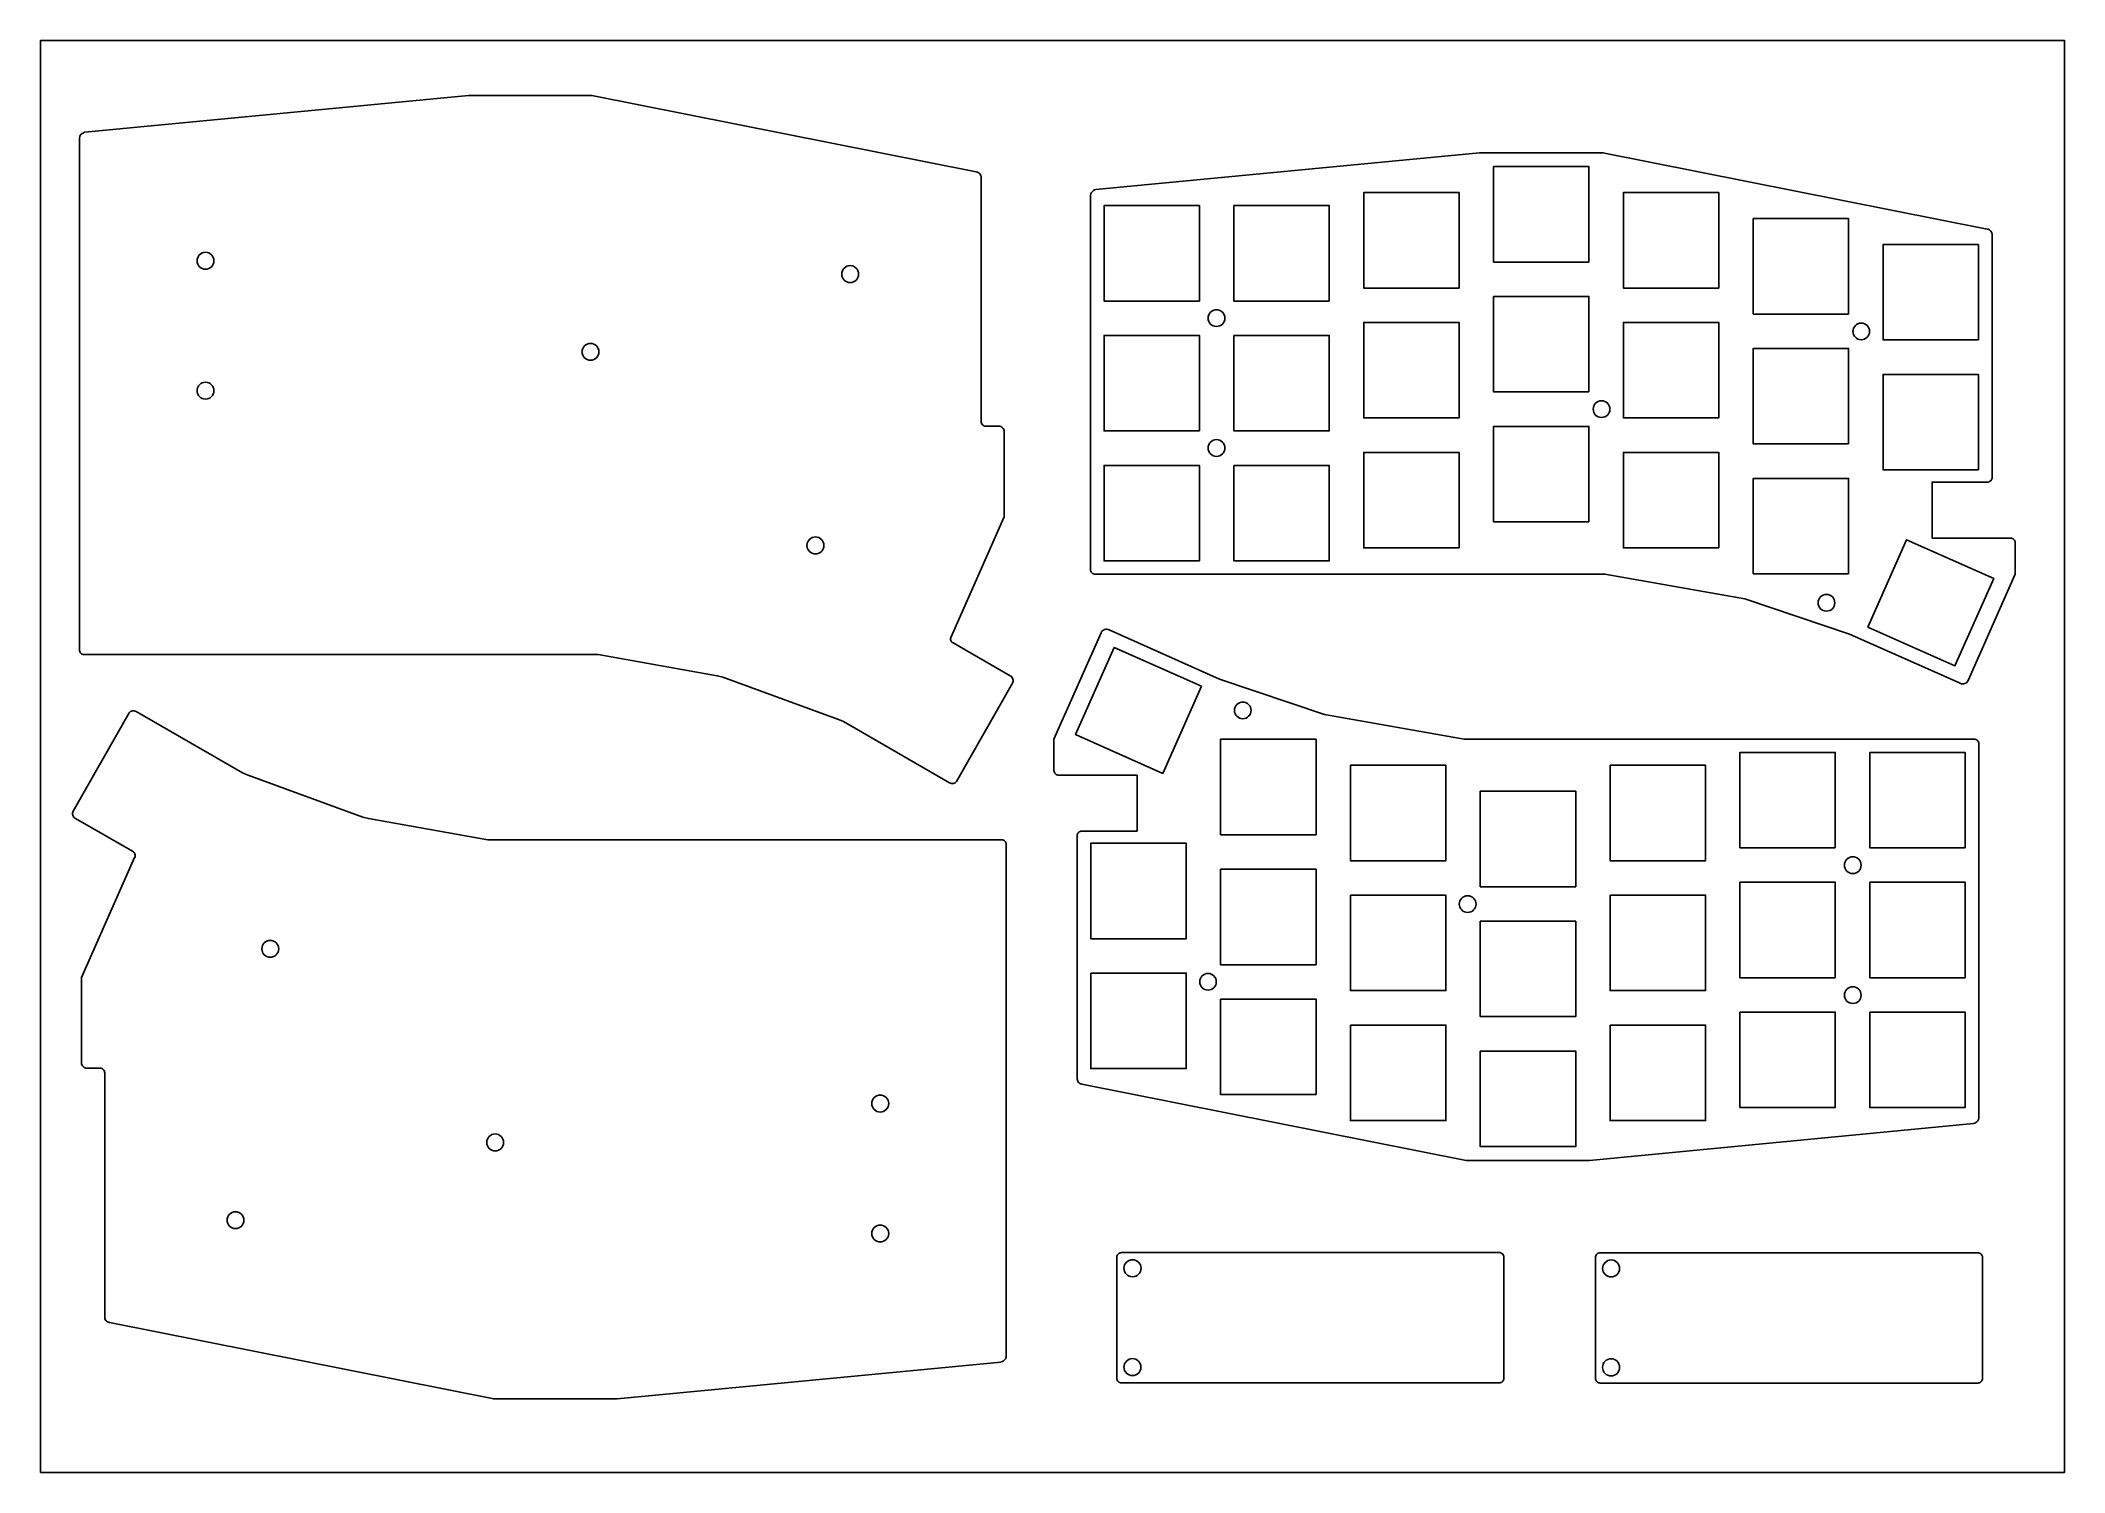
# Model space of a CAD drawing. Header units: millimetres. Extents: x 0 to 297, y 0 to 210.
import ezdxf

# ---------------------------------------------------------------- set-up
doc = ezdxf.new("R2010")
doc.units = ezdxf.units.MM
doc.layers.add('BLACK', color=7, linetype='Continuous')

msp = doc.modelspace()

# ---------------------------------------------------------------- linework, layer by layer
at = {"color": 1}
msp.add_lwpolyline([(0, 0), (0, 210), (297, 210), (297, 0)], close=True, dxfattribs=at)
at = {"color": 1, "linetype": 'ByBlock'}
for centre, radius in [((24.21, 177.7), 1.24), ((118.81, 175.75), 1.24), ((172.56, 169.29), 1.23), ((267.17, 167.34), 1.22), ((80.71, 164.35), 1.24), ((24.21, 158.65), 1.24), ((229.07, 155.95), 1.23), ((172.56, 150.24), 1.23), ((113.71, 135.95), 1.24), ((262.07, 127.54), 1.22), ((176.42, 111.76), 1.22), ((265.93, 89.06), 1.23), ((209.42, 83.36), 1.23), ((33.72, 76.8), 1.24), ((171.32, 71.96), 1.22), ((265.93, 70.01), 1.23), ((123.22, 54.1), 1.24), ((66.72, 48.4), 1.24), ((28.62, 37), 1.24), ((123.22, 35.05), 1.24)]:
    msp.add_circle(centre, radius, dxfattribs=at)
at = {"color": 1}
for centre in [(160.24, 29.95), (230.47, 29.92), (160.23, 15.45), (230.46, 15.42)]:
    msp.add_circle(centre, 1.25, dxfattribs=at)
at = {"layer": 'BLACK', "color": 1, "linetype": 'Continuous'}
for p, q in [((5.84, 196.09), (5.84, 196.09)), ((5.84, 196.09), (5.84, 196.09)), ((5.84, 196.09), (5.84, 196.09)), ((5.84, 196.09), (5.84, 196.09)), ((5.96, 196.25), (5.96, 196.25)), ((5.96, 196.25), (5.96, 196.25)), ((5.96, 196.25), (5.96, 196.25)), ((5.96, 196.25), (5.96, 196.25)), ((5.96, 196.25), (5.96, 196.25)), ((6.11, 196.38), (6.11, 196.38)), ((6.11, 196.38), (6.11, 196.38)), ((6.29, 196.48), (6.29, 196.48)), ((6.29, 196.48), (6.29, 196.48)), ((6.29, 196.48), (6.29, 196.48)), ((6.47, 196.54), (6.47, 196.54)), ((6.47, 196.54), (6.47, 196.54)), ((6.51, 196.55), (6.51, 196.55)), ((6.51, 196.55), (6.51, 196.55)), ((6.51, 196.55), (6.51, 196.55)), ((5.7, 195.72), (5.7, 195.72)), ((5.7, 195.72), (5.7, 195.72)), ((5.7, 195.72), (5.7, 195.72)), ((5.7, 195.72), (5.7, 195.72)), ((5.7, 195.72), (5.7, 195.72)), ((5.7, 195.72), (5.7, 195.72)), ((5.71, 195.75), (5.71, 195.75)), ((5.71, 195.75), (5.71, 195.75)), ((5.71, 195.75), (5.71, 195.75)), ((5.71, 195.75), (5.71, 195.75)), ((5.71, 195.75), (5.71, 195.75)), ((5.71, 195.75), (5.71, 195.75)), ((5.71, 195.75), (5.71, 195.75)), ((5.71, 195.75), (5.71, 195.75)), ((5.71, 195.75), (5.71, 195.75)), ((5.75, 195.91), (5.75, 195.91)), ((5.75, 195.91), (5.75, 195.91)), ((5.75, 195.91), (5.75, 195.91)), ((137.31, 190.75), (137.31, 190.75)), ((137.31, 190.75), (137.31, 190.75)), ((137.31, 190.75), (137.31, 190.75)), ((137.31, 190.75), (137.31, 190.75)), ((137.31, 190.75), (137.31, 190.75)), ((137.31, 190.75), (137.31, 190.75)), ((137.31, 190.75), (137.31, 190.75)), ((137.31, 190.75), (137.31, 190.75)), ((137.31, 190.75), (137.31, 190.75)), ((137.31, 190.75), (137.31, 190.75)), ((137.31, 190.75), (137.31, 190.75)), ((137.31, 190.75), (137.31, 190.75)), ((137.46, 190.71), (137.46, 190.71)), ((137.61, 190.65), (137.61, 190.65)), ((137.61, 190.65), (137.61, 190.65)), ((137.61, 190.65), (137.61, 190.65)), ((137.61, 190.65), (137.61, 190.65)), ((137.61, 190.65), (137.61, 190.65)), ((137.61, 190.65), (137.61, 190.65)), ((137.74, 190.56), (137.74, 190.56)), ((137.74, 190.56), (137.74, 190.56)), ((137.84, 190.45), (137.84, 190.45)), ((137.84, 190.45), (137.84, 190.45)), ((137.84, 190.45), (137.84, 190.45)), ((137.84, 190.45), (137.84, 190.45)), ((137.93, 190.31), (137.93, 190.31)), ((137.93, 190.31), (137.93, 190.31)), ((137.93, 190.31), (137.93, 190.31)), ((137.93, 190.31), (137.93, 190.31)), ((137.98, 190.17), (137.98, 190.17)), ((213.22, 191.51), (213.22, 191.51)), ((213.22, 191.51), (213.22, 191.51)), ((213.22, 191.51), (213.22, 191.51)), ((213.22, 191.51), (213.22, 191.51)), ((213.22, 191.51), (213.22, 191.51)), ((227.22, 191.51), (227.22, 191.51)), ((227.22, 191.51), (227.22, 191.51)), ((227.22, 191.51), (227.22, 191.51)), ((227.22, 191.51), (227.22, 191.51)), ((138.01, 190.05), (138.01, 190.05)), ((154.07, 187.34), (154.07, 187.34)), ((154.07, 187.34), (154.07, 187.34)), ((154.07, 187.34), (154.07, 187.34)), ((154.07, 187.34), (154.07, 187.34)), ((154.07, 187.34), (154.07, 187.34)), ((154.07, 187.34), (154.07, 187.34)), ((154.07, 187.34), (154.07, 187.34)), ((154.07, 187.34), (154.07, 187.34)), ((154.07, 187.34), (154.07, 187.34)), ((154.07, 187.34), (154.07, 187.34)), ((154.07, 187.34), (154.07, 187.34)), ((154.07, 187.34), (154.07, 187.34)), ((154.07, 187.34), (154.07, 187.34)), ((154.07, 187.34), (154.07, 187.34)), ((154.07, 187.34), (154.07, 187.34)), ((154.07, 187.34), (154.07, 187.34)), ((154.07, 187.34), (154.07, 187.34)), ((154.07, 187.34), (154.07, 187.34)), ((154.13, 187.53), (154.13, 187.53)), ((154.13, 187.53), (154.13, 187.53)), ((154.13, 187.53), (154.13, 187.53)), ((154.13, 187.53), (154.13, 187.53)), ((154.13, 187.53), (154.13, 187.53)), ((154.13, 187.53), (154.13, 187.53)), ((154.22, 187.71), (154.22, 187.71)), ((154.22, 187.71), (154.22, 187.71)), ((154.22, 187.71), (154.22, 187.71)), ((154.22, 187.71), (154.22, 187.71)), ((154.22, 187.71), (154.22, 187.71)), ((154.22, 187.71), (154.22, 187.71)), ((154.35, 187.86), (154.35, 187.86)), ((154.35, 187.86), (154.35, 187.86)), ((154.35, 187.86), (154.35, 187.86)), ((154.5, 187.99), (154.5, 187.99)), ((154.5, 187.99), (154.5, 187.99)), ((154.5, 187.99), (154.5, 187.99)), ((154.68, 188.08), (154.68, 188.08)), ((154.87, 188.14), (154.87, 188.14)), ((154.87, 188.14), (154.87, 188.14)), ((154.87, 188.14), (154.87, 188.14)), ((154.87, 188.14), (154.87, 188.14)), ((154.87, 188.14), (154.87, 188.14)), ((154.87, 188.14), (154.87, 188.14)), ((232.27, 187.7), (232.27, 187.7)), ((232.27, 187.7), (232.27, 187.7)), ((232.27, 187.7), (232.27, 187.7)), ((232.27, 187.7), (232.27, 187.7)), ((232.27, 187.7), (232.27, 187.7)), ((246.27, 187.7), (246.27, 187.7)), ((246.27, 187.7), (246.27, 187.7)), ((246.27, 187.7), (246.27, 187.7)), ((246.27, 187.7), (246.27, 187.7)), ((156.07, 185.79), (156.07, 185.79)), ((156.07, 185.79), (156.07, 185.79)), ((156.07, 185.79), (156.07, 185.79)), ((156.07, 185.79), (156.07, 185.79)), ((156.07, 185.79), (156.07, 185.79)), ((170.07, 185.79), (170.07, 185.79)), ((170.07, 185.79), (170.07, 185.79)), ((170.07, 185.79), (170.07, 185.79)), ((170.07, 185.79), (170.07, 185.79)), ((175.12, 185.79), (175.12, 185.79)), ((175.12, 185.79), (175.12, 185.79)), ((175.12, 185.79), (175.12, 185.79)), ((175.12, 185.79), (175.12, 185.79)), ((175.12, 185.79), (175.12, 185.79)), ((175.12, 185.79), (175.12, 185.79)), ((189.12, 185.79), (189.12, 185.79)), ((189.12, 185.79), (189.12, 185.79)), ((189.12, 185.79), (189.12, 185.79)), ((189.12, 185.79), (189.12, 185.79)), ((251.32, 183.89), (251.32, 183.89)), ((251.32, 183.89), (251.32, 183.89)), ((251.32, 183.89), (251.32, 183.89)), ((251.32, 183.89), (251.32, 183.89)), ((251.32, 183.89), (251.32, 183.89)), ((265.32, 183.89), (265.32, 183.89)), ((265.32, 183.89), (265.32, 183.89)), ((265.32, 183.89), (265.32, 183.89)), ((265.32, 183.89), (265.32, 183.89)), ((285.67, 182.34), (285.67, 182.34)), ((285.82, 182.31), (285.82, 182.31)), ((285.97, 182.24), (285.97, 182.24)), ((285.97, 182.24), (285.97, 182.24)), ((285.97, 182.24), (285.97, 182.24)), ((285.97, 182.24), (285.97, 182.24)), ((285.97, 182.24), (285.97, 182.24)), ((285.97, 182.24), (285.97, 182.24)), ((286.1, 182.15), (286.1, 182.15)), ((286.1, 182.15), (286.1, 182.15)), ((286.2, 182.04), (286.2, 182.04)), ((286.2, 182.04), (286.2, 182.04)), ((286.2, 182.04), (286.2, 182.04)), ((286.2, 182.04), (286.2, 182.04)), ((286.29, 181.9), (286.29, 181.9)), ((286.29, 181.9), (286.29, 181.9)), ((286.29, 181.9), (286.29, 181.9)), ((286.29, 181.9), (286.29, 181.9)), ((286.35, 181.76), (286.35, 181.76)), ((286.37, 181.64), (286.37, 181.64)), ((286.37, 181.64), (286.37, 181.64)), ((286.37, 181.64), (286.37, 181.64)), ((286.37, 181.64), (286.37, 181.64)), ((286.37, 181.64), (286.37, 181.64)), ((286.37, 181.64), (286.37, 181.64)), ((286.37, 181.64), (286.37, 181.64)), ((286.37, 181.64), (286.37, 181.64)), ((286.37, 181.64), (286.37, 181.64)), ((286.37, 181.64), (286.37, 181.64)), ((286.37, 181.64), (286.37, 181.64)), ((286.37, 181.64), (286.37, 181.64)), ((286.37, 181.64), (286.37, 181.64)), ((286.37, 181.64), (286.37, 181.64)), ((286.37, 181.64), (286.37, 181.64)), ((286.37, 181.64), (286.37, 181.64)), ((286.37, 181.64), (286.37, 181.64)), ((286.37, 181.64), (286.37, 181.64)), ((286.37, 181.64), (286.37, 181.64)), ((270.37, 180.08), (270.37, 180.08)), ((270.37, 180.08), (270.37, 180.08)), ((270.37, 180.08), (270.37, 180.08)), ((270.37, 180.08), (270.37, 180.08)), ((270.37, 180.08), (270.37, 180.08)), ((284.37, 180.08), (284.37, 180.08)), ((284.37, 180.08), (284.37, 180.08)), ((284.37, 180.08), (284.37, 180.08)), ((284.37, 180.08), (284.37, 180.08)), ((213.22, 177.51), (213.22, 177.51)), ((213.22, 177.51), (213.22, 177.51)), ((213.22, 177.51), (213.22, 177.51)), ((213.22, 177.51), (213.22, 177.51)), ((213.22, 177.51), (213.22, 177.51)), ((213.22, 177.51), (213.22, 177.51)), ((213.22, 177.51), (213.22, 177.51)), ((227.22, 177.51), (227.22, 177.51)), ((227.22, 177.51), (227.22, 177.51)), ((227.22, 177.51), (227.22, 177.51)), ((227.22, 177.51), (227.22, 177.51)), ((213.22, 172.46), (213.22, 172.46)), ((213.22, 172.46), (213.22, 172.46)), ((213.22, 172.46), (213.22, 172.46)), ((213.22, 172.46), (213.22, 172.46)), ((213.22, 172.46), (213.22, 172.46)), ((227.22, 172.46), (227.22, 172.46)), ((227.22, 172.46), (227.22, 172.46)), ((227.22, 172.46), (227.22, 172.46)), ((227.22, 172.46), (227.22, 172.46)), ((232.27, 173.7), (232.27, 173.7)), ((232.27, 173.7), (232.27, 173.7)), ((232.27, 173.7), (232.27, 173.7)), ((232.27, 173.7), (232.27, 173.7)), ((232.27, 173.7), (232.27, 173.7)), ((232.27, 173.7), (232.27, 173.7)), ((232.27, 173.7), (232.27, 173.7)), ((246.27, 173.7), (246.27, 173.7)), ((246.27, 173.7), (246.27, 173.7)), ((246.27, 173.7), (246.27, 173.7)), ((246.27, 173.7), (246.27, 173.7)), ((156.07, 171.79), (156.07, 171.79)), ((156.07, 171.79), (156.07, 171.79)), ((156.07, 171.79), (156.07, 171.79)), ((156.07, 171.79), (156.07, 171.79)), ((156.07, 171.79), (156.07, 171.79)), ((156.07, 171.79), (156.07, 171.79)), ((156.07, 171.79), (156.07, 171.79)), ((170.07, 171.79), (170.07, 171.79)), ((170.07, 171.79), (170.07, 171.79)), ((170.07, 171.79), (170.07, 171.79)), ((170.07, 171.79), (170.07, 171.79)), ((175.12, 171.79), (175.12, 171.79)), ((175.12, 171.79), (175.12, 171.79)), ((175.12, 171.79), (175.12, 171.79)), ((175.12, 171.79), (175.12, 171.79)), ((175.12, 171.79), (175.12, 171.79)), ((189.12, 171.79), (189.12, 171.79)), ((189.12, 171.79), (189.12, 171.79)), ((189.12, 171.79), (189.12, 171.79)), ((189.12, 171.79), (189.12, 171.79)), ((251.32, 169.89), (251.32, 169.89)), ((251.32, 169.89), (251.32, 169.89)), ((251.32, 169.89), (251.32, 169.89)), ((251.32, 169.89), (251.32, 169.89)), ((251.32, 169.89), (251.32, 169.89)), ((251.32, 169.89), (251.32, 169.89)), ((251.32, 169.89), (251.32, 169.89)), ((265.32, 169.89), (265.32, 169.89)), ((265.32, 169.89), (265.32, 169.89)), ((265.32, 169.89), (265.32, 169.89)), ((265.32, 169.89), (265.32, 169.89)), ((156.07, 166.74), (156.07, 166.74)), ((156.07, 166.74), (156.07, 166.74)), ((156.07, 166.74), (156.07, 166.74)), ((156.07, 166.74), (156.07, 166.74)), ((156.07, 166.74), (156.07, 166.74)), ((170.07, 166.74), (170.07, 166.74)), ((170.07, 166.74), (170.07, 166.74)), ((170.07, 166.74), (170.07, 166.74)), ((170.07, 166.74), (170.07, 166.74)), ((175.12, 152.74), (175.12, 166.74)), ((175.12, 166.74), (175.12, 166.74)), ((175.12, 166.74), (175.12, 166.74)), ((175.12, 166.74), (175.12, 166.74)), ((175.12, 166.74), (175.12, 166.74)), ((175.12, 166.74), (175.12, 166.74)), ((175.12, 166.74), (189.12, 166.74)), ((189.12, 166.74), (189.12, 166.74)), ((189.12, 166.74), (189.12, 166.74)), ((189.12, 166.74), (189.12, 166.74)), ((189.12, 166.74), (189.12, 166.74)), ((189.12, 166.74), (189.12, 152.74)), ((232.27, 168.65), (232.27, 168.65)), ((232.27, 168.65), (232.27, 168.65)), ((232.27, 168.65), (232.27, 168.65)), ((232.27, 168.65), (232.27, 168.65)), ((232.27, 168.65), (232.27, 168.65)), ((246.27, 168.65), (246.27, 168.65)), ((246.27, 168.65), (246.27, 168.65)), ((246.27, 168.65), (246.27, 168.65)), ((246.27, 168.65), (246.27, 168.65)), ((251.32, 164.84), (251.32, 164.84)), ((251.32, 164.84), (251.32, 164.84)), ((251.32, 164.84), (251.32, 164.84)), ((251.32, 164.84), (251.32, 164.84)), ((251.32, 164.84), (251.32, 164.84)), ((265.32, 164.84), (265.32, 164.84)), ((265.32, 164.84), (265.32, 164.84)), ((265.32, 164.84), (265.32, 164.84)), ((265.32, 164.84), (265.32, 164.84)), ((270.37, 166.08), (270.37, 166.08)), ((270.37, 166.08), (270.37, 166.08)), ((270.37, 166.08), (270.37, 166.08)), ((270.37, 166.08), (270.37, 166.08)), ((270.37, 166.08), (270.37, 166.08)), ((270.37, 166.08), (270.37, 166.08)), ((270.37, 166.08), (270.37, 166.08)), ((284.37, 166.08), (284.37, 166.08)), ((284.37, 166.08), (284.37, 166.08)), ((284.37, 166.08), (284.37, 166.08)), ((284.37, 166.08), (284.37, 166.08)), ((270.37, 161.03), (270.37, 161.03)), ((270.37, 161.03), (270.37, 161.03)), ((270.37, 161.03), (270.37, 161.03)), ((270.37, 161.03), (270.37, 161.03)), ((270.37, 161.03), (270.37, 161.03)), ((284.37, 161.03), (284.37, 161.03)), ((284.37, 161.03), (284.37, 161.03)), ((284.37, 161.03), (284.37, 161.03)), ((284.37, 161.03), (284.37, 161.03)), ((213.22, 158.46), (213.22, 158.46)), ((213.22, 158.46), (213.22, 158.46)), ((213.22, 158.46), (213.22, 158.46)), ((213.22, 158.46), (213.22, 158.46)), ((213.22, 158.46), (213.22, 158.46)), ((213.22, 158.46), (213.22, 158.46)), ((213.22, 158.46), (213.22, 158.46)), ((227.22, 158.46), (227.22, 158.46)), ((227.22, 158.46), (227.22, 158.46)), ((227.22, 158.46), (227.22, 158.46)), ((227.22, 158.46), (227.22, 158.46)), ((194.17, 154.65), (194.17, 154.65)), ((232.27, 154.65), (232.27, 154.65)), ((232.27, 154.65), (232.27, 154.65)), ((232.27, 154.65), (232.27, 154.65)), ((232.27, 154.65), (232.27, 154.65)), ((232.27, 154.65), (232.27, 154.65)), ((232.27, 154.65), (232.27, 154.65)), ((232.27, 154.65), (232.27, 154.65)), ((246.27, 154.65), (246.27, 154.65)), ((246.27, 154.65), (246.27, 154.65)), ((246.27, 154.65), (246.27, 154.65)), ((246.27, 154.65), (246.27, 154.65)), ((138.01, 154.15), (138.01, 154.15)), ((138.01, 154.15), (138.01, 154.15)), ((138.01, 154.14), (138.01, 154.14)), ((138.01, 154.14), (138.01, 154.14)), ((138.02, 154.01), (138.02, 154.01)), ((138.02, 154.01), (138.02, 154.01)), ((138.02, 154.01), (138.02, 154.01)), ((138.06, 153.88), (138.06, 153.88)), ((138.06, 153.88), (138.06, 153.88)), ((138.06, 153.88), (138.06, 153.88)), ((138.06, 153.88), (138.06, 153.88)), ((138.06, 153.88), (138.06, 153.88)), ((138.13, 153.76), (138.13, 153.76)), ((138.13, 153.76), (138.13, 153.76)), ((138.13, 153.76), (138.13, 153.76)), ((138.13, 153.76), (138.13, 153.76)), ((138.13, 153.76), (138.13, 153.76)), ((138.13, 153.76), (138.13, 153.76)), ((138.22, 153.65), (138.22, 153.65)), ((138.22, 153.65), (138.22, 153.65)), ((138.22, 153.65), (138.22, 153.65)), ((138.22, 153.65), (138.22, 153.65)), ((138.22, 153.65), (138.22, 153.65)), ((138.22, 153.65), (138.22, 153.65)), ((138.32, 153.57), (138.32, 153.57)), ((138.32, 153.57), (138.32, 153.57)), ((138.32, 153.57), (138.32, 153.57)), ((138.32, 153.57), (138.32, 153.57)), ((138.32, 153.57), (138.32, 153.57)), ((138.32, 153.57), (138.32, 153.57)), ((138.44, 153.5), (138.44, 153.5)), ((138.44, 153.5), (138.44, 153.5)), ((138.44, 153.5), (138.44, 153.5)), ((138.44, 153.5), (138.44, 153.5)), ((138.44, 153.5), (138.44, 153.5)), ((138.57, 153.46), (138.57, 153.46)), ((138.57, 153.46), (138.57, 153.46)), ((140.76, 153.43), (140.76, 153.43)), ((140.91, 153.39), (140.91, 153.39)), ((140.91, 153.39), (140.91, 153.39)), ((140.91, 153.39), (140.91, 153.39)), ((140.91, 153.39), (140.91, 153.39)), ((141.05, 153.31), (141.05, 153.31)), ((141.05, 153.31), (141.05, 153.31)), ((141.17, 153.22), (141.17, 153.22)), ((141.17, 153.22), (141.17, 153.22)), ((141.17, 153.22), (141.17, 153.22)), ((141.17, 153.22), (141.17, 153.22)), ((141.27, 153.1), (141.27, 153.1)), ((141.27, 153.1), (141.27, 153.1)), ((141.27, 153.1), (141.27, 153.1)), ((141.35, 152.96), (141.35, 152.96)), ((141.35, 152.96), (141.35, 152.96)), ((141.35, 152.96), (141.35, 152.96)), ((141.35, 152.96), (141.35, 152.96)), ((141.35, 152.96), (141.35, 152.96)), ((141.35, 152.96), (141.35, 152.96)), ((141.35, 152.96), (141.35, 152.96)), ((141.39, 152.81), (141.39, 152.81)), ((141.41, 152.65), (141.41, 152.65)), ((141.41, 152.65), (141.41, 152.65)), ((156.07, 152.74), (156.07, 152.74)), ((156.07, 152.74), (156.07, 152.74)), ((156.07, 152.74), (156.07, 152.74)), ((156.07, 152.74), (156.07, 152.74)), ((156.07, 152.74), (156.07, 152.74)), ((156.07, 152.74), (156.07, 152.74)), ((156.07, 152.74), (156.07, 152.74)), ((170.07, 152.74), (170.07, 152.74)), ((170.07, 152.74), (170.07, 152.74)), ((170.07, 152.74), (170.07, 152.74)), ((170.07, 152.74), (170.07, 152.74)), ((175.12, 152.74), (175.12, 152.74)), ((175.12, 152.74), (175.12, 152.74)), ((175.12, 152.74), (175.12, 152.74)), ((175.12, 152.74), (175.12, 152.74)), ((175.12, 152.74), (175.12, 152.74)), ((175.12, 152.74), (175.12, 152.74)), ((189.12, 152.74), (175.12, 152.74)), ((175.12, 152.74), (175.12, 152.74)), ((189.12, 152.74), (189.12, 152.74)), ((189.12, 152.74), (189.12, 152.74)), ((189.12, 152.74), (189.12, 152.74)), ((189.12, 152.74), (189.12, 152.74)), ((213.22, 153.41), (213.22, 153.41)), ((213.22, 153.41), (213.22, 153.41)), ((213.22, 153.41), (213.22, 153.41)), ((213.22, 153.41), (213.22, 153.41)), ((213.22, 153.41), (213.22, 153.41)), ((227.22, 153.41), (227.22, 153.41)), ((227.22, 153.41), (227.22, 153.41)), ((227.22, 153.41), (227.22, 153.41)), ((227.22, 153.41), (227.22, 153.41)), ((194.17, 149.6), (194.17, 149.6)), ((194.17, 149.6), (194.17, 149.6)), ((194.17, 149.6), (194.17, 149.6)), ((194.17, 149.6), (194.17, 149.6)), ((194.17, 149.6), (194.17, 149.6)), ((208.17, 149.6), (208.17, 149.6)), ((208.17, 149.6), (208.17, 149.6)), ((208.17, 149.6), (208.17, 149.6)), ((208.17, 149.6), (208.17, 149.6)), ((232.27, 149.6), (232.27, 149.6)), ((232.27, 149.6), (232.27, 149.6)), ((232.27, 149.6), (232.27, 149.6)), ((232.27, 149.6), (232.27, 149.6)), ((232.27, 149.6), (232.27, 149.6)), ((246.27, 149.6), (246.27, 149.6)), ((246.27, 149.6), (246.27, 149.6)), ((246.27, 149.6), (246.27, 149.6)), ((246.27, 149.6), (246.27, 149.6)), ((251.32, 150.84), (251.32, 150.84)), ((251.32, 150.84), (251.32, 150.84)), ((251.32, 150.84), (251.32, 150.84)), ((251.32, 150.84), (251.32, 150.84)), ((251.32, 150.84), (251.32, 150.84)), ((251.32, 150.84), (251.32, 150.84)), ((251.32, 150.84), (251.32, 150.84)), ((265.32, 150.84), (265.32, 150.84)), ((265.32, 150.84), (265.32, 150.84)), ((265.32, 150.84), (265.32, 150.84)), ((265.32, 150.84), (265.32, 150.84)), ((156.07, 147.69), (156.07, 147.69)), ((156.07, 147.69), (156.07, 147.69)), ((156.07, 147.69), (156.07, 147.69)), ((156.07, 147.69), (156.07, 147.69)), ((156.07, 147.69), (156.07, 147.69)), ((170.07, 147.69), (170.07, 147.69)), ((170.07, 147.69), (170.07, 147.69)), ((170.07, 147.69), (170.07, 147.69)), ((170.07, 147.69), (170.07, 147.69)), ((175.12, 133.69), (175.12, 147.69)), ((175.12, 147.69), (175.12, 147.69)), ((175.12, 147.69), (175.12, 147.69)), ((175.12, 147.69), (175.12, 147.69)), ((175.12, 147.69), (175.12, 147.69)), ((175.12, 147.69), (175.12, 147.69)), ((175.12, 147.69), (189.12, 147.69)), ((189.12, 147.69), (189.12, 147.69)), ((189.12, 147.69), (189.12, 147.69)), ((189.12, 147.69), (189.12, 147.69)), ((189.12, 147.69), (189.12, 147.69)), ((189.12, 147.69), (189.12, 133.69)), ((251.32, 145.79), (251.32, 145.79)), ((251.32, 145.79), (251.32, 145.79)), ((251.32, 145.79), (251.32, 145.79)), ((251.32, 145.79), (251.32, 145.79)), ((251.32, 145.79), (251.32, 145.79)), ((265.32, 145.79), (265.32, 145.79)), ((265.32, 145.79), (265.32, 145.79)), ((265.32, 145.79), (265.32, 145.79)), ((265.32, 145.79), (265.32, 145.79)), ((270.37, 147.03), (270.37, 147.03)), ((270.37, 147.03), (270.37, 147.03)), ((270.37, 147.03), (270.37, 147.03)), ((270.37, 147.03), (270.37, 147.03)), ((270.37, 147.03), (270.37, 147.03)), ((270.37, 147.03), (270.37, 147.03)), ((270.37, 147.03), (270.37, 147.03)), ((284.37, 147.03), (284.37, 147.03)), ((284.37, 147.03), (284.37, 147.03)), ((284.37, 147.03), (284.37, 147.03)), ((284.37, 147.03), (284.37, 147.03)), ((286.25, 145.55), (286.25, 145.55)), ((286.25, 145.55), (286.25, 145.55)), ((286.25, 145.55), (286.25, 145.55)), ((286.25, 145.55), (286.25, 145.55)), ((286.25, 145.55), (286.25, 145.55)), ((286.25, 145.55), (286.25, 145.55)), ((286.32, 145.67), (286.32, 145.67)), ((286.32, 145.67), (286.32, 145.67)), ((286.32, 145.67), (286.32, 145.67)), ((286.32, 145.67), (286.32, 145.67)), ((286.36, 145.8), (286.36, 145.8)), ((286.36, 145.8), (286.36, 145.8)), ((286.37, 145.94), (286.37, 145.94)), ((286.37, 145.94), (286.37, 145.94)), ((277.57, 145.24), (277.57, 145.24)), ((277.57, 145.24), (277.57, 145.24)), ((277.57, 145.24), (277.57, 145.24)), ((277.57, 145.24), (277.57, 145.24)), ((277.57, 145.24), (277.57, 145.24)), ((277.57, 145.24), (277.57, 145.24)), ((285.67, 145.24), (285.67, 145.24)), ((285.67, 145.24), (285.67, 145.24)), ((285.67, 145.24), (285.67, 145.24)), ((285.81, 145.25), (285.81, 145.25)), ((285.94, 145.3), (285.94, 145.3)), ((285.94, 145.3), (285.94, 145.3)), ((285.94, 145.3), (285.94, 145.3)), ((285.94, 145.3), (285.94, 145.3)), ((285.94, 145.3), (285.94, 145.3)), ((285.94, 145.3), (285.94, 145.3)), ((286.06, 145.36), (286.06, 145.36)), ((286.06, 145.36), (286.06, 145.36)), ((286.06, 145.36), (286.06, 145.36)), ((286.06, 145.36), (286.06, 145.36)), ((286.06, 145.36), (286.06, 145.36)), ((286.06, 145.36), (286.06, 145.36)), ((286.17, 145.45), (286.17, 145.45)), ((286.17, 145.45), (286.17, 145.45)), ((286.17, 145.45), (286.17, 145.45)), ((286.17, 145.45), (286.17, 145.45)), ((286.17, 145.45), (286.17, 145.45)), ((286.17, 145.45), (286.17, 145.45)), ((213.22, 139.41), (213.22, 139.41)), ((213.22, 139.41), (213.22, 139.41)), ((213.22, 139.41), (213.22, 139.41)), ((213.22, 139.41), (213.22, 139.41)), ((213.22, 139.41), (213.22, 139.41)), ((213.22, 139.41), (213.22, 139.41)), ((213.22, 139.41), (213.22, 139.41)), ((227.22, 139.41), (227.22, 139.41)), ((227.22, 139.41), (227.22, 139.41)), ((227.22, 139.41), (227.22, 139.41)), ((227.22, 139.41), (227.22, 139.41)), ((273.82, 136.78), (273.82, 136.78)), ((273.82, 136.78), (273.82, 136.78)), ((273.82, 136.78), (273.82, 136.78)), ((273.82, 136.78), (273.82, 136.78)), ((273.82, 136.78), (273.82, 136.78)), ((273.82, 136.78), (273.82, 136.78)), ((277.57, 137.04), (277.57, 137.04)), ((277.57, 137.04), (277.57, 137.04)), ((277.57, 137.04), (277.57, 137.04)), ((277.57, 137.04), (277.57, 137.04)), ((277.57, 137.04), (277.57, 137.04)), ((289.21, 137.03), (289.21, 137.03)), ((289.34, 136.99), (289.34, 136.99)), ((289.34, 136.99), (289.34, 136.99)), ((289.34, 136.99), (289.34, 136.99)), ((289.46, 136.92), (289.46, 136.92)), ((289.46, 136.92), (289.46, 136.92)), ((289.46, 136.92), (289.46, 136.92)), ((289.46, 136.92), (289.46, 136.92)), ((289.46, 136.92), (289.46, 136.92)), ((289.46, 136.92), (289.46, 136.92)), ((289.56, 136.84), (289.56, 136.84)), ((289.56, 136.84), (289.56, 136.84)), ((289.56, 136.84), (289.56, 136.84)), ((289.56, 136.84), (289.56, 136.84)), ((289.56, 136.84), (289.56, 136.84)), ((289.56, 136.84), (289.56, 136.84)), ((289.65, 136.73), (289.65, 136.73)), ((289.65, 136.73), (289.65, 136.73)), ((289.65, 136.73), (289.65, 136.73)), ((289.65, 136.73), (289.65, 136.73)), ((289.65, 136.73), (289.65, 136.73)), ((156.07, 133.69), (156.07, 133.69)), ((156.07, 133.69), (156.07, 133.69)), ((156.07, 133.69), (156.07, 133.69)), ((156.07, 133.69), (156.07, 133.69)), ((156.07, 133.69), (156.07, 133.69)), ((156.07, 133.69), (156.07, 133.69)), ((156.07, 133.69), (156.07, 133.69)), ((170.07, 133.69), (170.07, 133.69)), ((170.07, 133.69), (170.07, 133.69)), ((170.07, 133.69), (170.07, 133.69)), ((170.07, 133.69), (170.07, 133.69)), ((189.12, 133.69), (175.12, 133.69)), ((175.12, 133.69), (175.12, 133.69)), ((175.12, 133.69), (175.12, 133.69)), ((175.12, 133.69), (175.12, 133.69)), ((175.12, 133.69), (175.12, 133.69)), ((175.12, 133.69), (175.12, 133.69)), ((175.12, 133.69), (175.12, 133.69)), ((175.12, 133.69), (175.12, 133.69)), ((189.12, 133.69), (189.12, 133.69)), ((189.12, 133.69), (189.12, 133.69)), ((189.12, 133.69), (189.12, 133.69)), ((189.12, 133.69), (189.12, 133.69)), ((194.17, 135.6), (194.17, 135.6)), ((194.17, 135.6), (194.17, 135.6)), ((194.17, 135.6), (194.17, 135.6)), ((194.17, 135.6), (194.17, 135.6)), ((194.17, 135.6), (194.17, 135.6)), ((194.17, 135.6), (194.17, 135.6)), ((194.17, 135.6), (194.17, 135.6)), ((208.17, 135.6), (208.17, 135.6)), ((208.17, 135.6), (208.17, 135.6)), ((208.17, 135.6), (208.17, 135.6)), ((208.17, 135.6), (208.17, 135.6)), ((232.27, 135.6), (232.27, 135.6)), ((232.27, 135.6), (232.27, 135.6)), ((232.27, 135.6), (232.27, 135.6)), ((232.27, 135.6), (232.27, 135.6)), ((232.27, 135.6), (232.27, 135.6)), ((232.27, 135.6), (232.27, 135.6)), ((232.27, 135.6), (232.27, 135.6)), ((246.27, 135.6), (246.27, 135.6)), ((246.27, 135.6), (246.27, 135.6)), ((246.27, 135.6), (246.27, 135.6)), ((246.27, 135.6), (246.27, 135.6)), ((289.71, 136.61), (289.71, 136.61)), ((289.71, 136.61), (289.71, 136.61)), ((289.71, 136.61), (289.71, 136.61)), ((289.71, 136.61), (289.71, 136.61)), ((289.71, 136.61), (289.71, 136.61)), ((289.71, 136.61), (289.71, 136.61)), ((289.76, 136.48), (289.76, 136.48)), ((289.76, 136.48), (289.76, 136.48)), ((289.77, 136.34), (289.77, 136.35)), ((289.77, 136.35), (289.77, 136.35)), ((289.77, 136.35), (289.77, 136.35)), ((289.77, 136.34), (289.77, 136.34)), ((289.77, 136.34), (289.77, 136.34)), ((154.07, 132.44), (154.07, 132.44)), ((154.07, 132.44), (154.07, 132.44)), ((154.07, 132.44), (154.07, 132.44)), ((154.08, 132.3), (154.08, 132.3)), ((154.08, 132.3), (154.08, 132.3)), ((154.08, 132.3), (154.08, 132.3)), ((154.12, 132.17), (154.12, 132.17)), ((154.12, 132.17), (154.12, 132.17)), ((154.12, 132.17), (154.12, 132.17)), ((154.12, 132.17), (154.12, 132.17)), ((154.12, 132.17), (154.12, 132.17)), ((154.19, 132.05), (154.19, 132.05)), ((154.19, 132.05), (154.19, 132.05)), ((154.19, 132.05), (154.19, 132.05)), ((154.19, 132.05), (154.19, 132.05)), ((154.19, 132.05), (154.19, 132.05)), ((154.19, 132.05), (154.19, 132.05)), ((154.28, 131.94), (154.28, 131.94)), ((154.28, 131.94), (154.28, 131.94)), ((154.28, 131.94), (154.28, 131.94)), ((154.28, 131.94), (154.28, 131.94)), ((154.28, 131.94), (154.28, 131.94)), ((154.28, 131.94), (154.28, 131.94)), ((154.38, 131.86), (154.38, 131.86)), ((154.38, 131.86), (154.38, 131.86)), ((154.38, 131.86), (154.38, 131.86)), ((154.38, 131.86), (154.38, 131.86)), ((154.38, 131.86), (154.38, 131.86)), ((154.38, 131.86), (154.38, 131.86)), ((154.5, 131.79), (154.5, 131.79)), ((154.5, 131.79), (154.5, 131.79)), ((154.5, 131.79), (154.5, 131.79)), ((154.5, 131.79), (154.5, 131.79)), ((154.5, 131.79), (154.5, 131.79)), ((154.63, 131.75), (154.63, 131.75)), ((154.63, 131.75), (154.63, 131.75)), ((229.57, 131.74), (229.57, 131.74)), ((251.32, 131.79), (251.32, 131.79)), ((251.32, 131.79), (251.32, 131.79)), ((251.32, 131.79), (251.32, 131.79)), ((251.32, 131.79), (251.32, 131.79)), ((251.32, 131.79), (251.32, 131.79)), ((251.32, 131.79), (251.32, 131.79)), ((251.32, 131.79), (251.32, 131.79)), ((265.32, 131.79), (265.32, 131.79)), ((265.32, 131.79), (265.32, 131.79)), ((265.32, 131.79), (265.32, 131.79)), ((265.32, 131.79), (265.32, 131.79)), ((286.61, 131.09), (286.61, 131.09)), ((286.61, 131.09), (286.61, 131.09)), ((286.61, 131.09), (286.61, 131.09)), ((286.61, 131.09), (286.61, 131.09)), ((286.61, 131.09), (286.61, 131.09)), ((286.61, 131.09), (286.61, 131.09)), ((289.77, 131.74), (289.77, 131.74)), ((250.07, 128.14), (250.07, 128.14)), ((250.07, 128.14), (250.07, 128.14)), ((133.54, 122.29), (133.54, 122.29)), ((133.54, 122.29), (133.54, 122.29)), ((133.54, 122.16), (133.54, 122.16)), ((133.54, 122.16), (133.54, 122.16)), ((133.54, 122.16), (133.54, 122.16)), ((133.56, 122.42), (133.56, 122.42)), ((133.57, 122.03), (133.57, 122.03)), ((133.61, 122.55), (133.61, 122.55)), ((133.61, 122.55), (133.61, 122.55)), ((133.61, 122.55), (133.61, 122.55)), ((133.61, 122.55), (133.61, 122.55)), ((133.61, 122.55), (133.61, 122.55)), ((133.61, 122.54), (133.61, 122.54)), ((133.61, 122.54), (133.61, 122.54)), ((133.63, 121.91), (133.63, 121.91)), ((133.63, 121.91), (133.63, 121.91)), ((133.63, 121.91), (133.63, 121.91)), ((133.63, 121.91), (133.63, 121.91)), ((133.63, 121.91), (133.63, 121.91)), ((133.7, 121.81), (133.7, 121.81)), ((133.7, 121.81), (133.7, 121.81)), ((133.7, 121.81), (133.7, 121.81)), ((155.62, 123.16), (155.62, 123.16)), ((155.62, 123.16), (155.62, 123.16)), ((155.62, 123.16), (155.62, 123.16)), ((155.62, 123.16), (155.62, 123.16)), ((155.62, 123.16), (155.62, 123.16)), ((155.62, 123.16), (155.62, 123.16)), ((155.71, 123.31), (155.71, 123.31)), ((155.71, 123.31), (155.71, 123.31)), ((155.71, 123.31), (155.71, 123.31)), ((155.83, 123.44), (155.83, 123.44)), ((155.98, 123.54), (155.98, 123.54)), ((155.98, 123.54), (155.98, 123.54)), ((155.98, 123.54), (155.98, 123.54)), ((155.98, 123.54), (155.98, 123.54)), ((155.98, 123.54), (155.98, 123.54)), ((156.14, 123.61), (156.14, 123.61)), ((156.31, 123.65), (156.31, 123.65)), ((156.31, 123.65), (156.31, 123.65)), ((156.48, 123.65), (156.48, 123.65)), ((156.65, 123.62), (156.65, 123.62)), ((156.82, 123.56), (156.82, 123.56)), ((156.82, 123.56), (156.82, 123.56)), ((156.82, 123.56), (156.82, 123.56)), ((156.82, 123.56), (156.82, 123.56)), ((156.82, 123.56), (156.82, 123.56)), ((156.82, 123.56), (156.82, 123.56)), ((156.82, 123.56), (156.82, 123.56)), ((265.47, 122.94), (265.47, 122.94)), ((268.13, 123.99), (268.13, 123.99)), ((268.13, 123.99), (268.13, 123.99)), ((268.13, 123.99), (268.13, 123.99)), ((268.13, 123.99), (268.13, 123.99)), ((268.13, 123.99), (268.13, 123.99)), ((5.71, 120.65), (5.71, 120.65)), ((5.71, 120.64), (5.71, 120.64)), ((5.71, 120.64), (5.71, 120.64)), ((5.72, 120.51), (5.72, 120.51)), ((5.72, 120.51), (5.72, 120.51)), ((5.72, 120.51), (5.72, 120.51)), ((5.76, 120.38), (5.76, 120.38)), ((5.76, 120.38), (5.76, 120.38)), ((5.76, 120.38), (5.76, 120.38)), ((5.76, 120.38), (5.76, 120.38)), ((5.76, 120.38), (5.76, 120.38)), ((5.83, 120.26), (5.83, 120.26)), ((5.83, 120.26), (5.83, 120.26)), ((5.83, 120.26), (5.83, 120.26)), ((5.83, 120.26), (5.83, 120.26)), ((5.83, 120.26), (5.83, 120.26)), ((5.83, 120.26), (5.83, 120.26)), ((5.92, 120.15), (5.92, 120.15)), ((5.92, 120.15), (5.92, 120.15)), ((5.92, 120.15), (5.92, 120.15)), ((5.92, 120.15), (5.92, 120.15)), ((5.92, 120.15), (5.92, 120.15)), ((5.92, 120.15), (5.92, 120.15)), ((6.02, 120.07), (6.02, 120.07)), ((6.02, 120.07), (6.02, 120.07)), ((6.02, 120.07), (6.02, 120.07)), ((6.02, 120.07), (6.02, 120.07)), ((6.02, 120.07), (6.02, 120.07)), ((6.02, 120.07), (6.02, 120.07)), ((6.14, 120), (6.14, 120)), ((6.14, 120), (6.14, 120)), ((6.14, 120), (6.14, 120)), ((6.14, 120), (6.14, 120)), ((6.14, 120), (6.14, 120)), ((6.27, 119.96), (6.27, 119.96)), ((6.27, 119.96), (6.27, 119.96)), ((81.81, 119.95), (81.81, 119.95)), ((133.8, 121.72), (133.8, 121.72)), ((133.8, 121.72), (133.8, 121.72)), ((133.8, 121.72), (133.8, 121.72)), ((133.8, 121.72), (133.8, 121.72)), ((133.91, 121.65), (133.91, 121.65)), ((133.91, 121.65), (133.91, 121.65)), ((133.91, 121.65), (133.91, 121.65)), ((133.91, 121.65), (133.91, 121.65)), ((157.57, 121), (157.57, 121)), ((157.57, 121), (157.57, 121)), ((157.57, 121), (157.57, 121)), ((157.57, 121), (157.57, 121)), ((157.57, 121), (157.57, 121)), ((99.31, 116.85), (99.31, 116.85)), ((99.31, 116.85), (99.31, 116.85)), ((99.31, 116.85), (100.11, 116.65)), ((100.11, 116.65), (100.11, 116.65)), ((142.31, 116.85), (142.31, 116.85)), ((142.31, 116.85), (142.31, 116.85)), ((142.31, 116.85), (142.31, 116.85)), ((142.44, 116.76), (142.44, 116.76)), ((142.44, 116.76), (142.44, 116.76)), ((142.44, 116.76), (142.44, 116.76)), ((142.55, 116.64), (142.55, 116.64)), ((142.55, 116.64), (142.55, 116.64)), ((142.63, 116.51), (142.63, 116.51)), ((142.63, 116.51), (142.63, 116.51)), ((142.63, 116.51), (142.63, 116.51)), ((142.63, 116.51), (142.63, 116.51)), ((142.63, 116.51), (142.63, 116.51)), ((142.67, 115.9), (142.67, 115.9)), ((142.67, 115.9), (142.67, 115.9)), ((142.69, 116.36), (142.69, 116.36)), ((142.69, 116.36), (142.69, 116.36)), ((142.71, 116.21), (142.71, 116.21)), ((142.71, 116.21), (142.71, 116.21)), ((142.71, 116.05), (142.71, 116.05)), ((142.71, 116.05), (142.71, 116.05)), ((173.02, 116.36), (173.02, 116.36)), ((280.92, 118.3), (280.92, 118.3)), ((280.92, 118.3), (280.92, 118.3)), ((280.92, 118.3), (280.92, 118.3)), ((280.92, 118.3), (280.92, 118.3)), ((280.92, 118.3), (280.92, 118.3)), ((282.66, 115.87), (282.66, 115.87)), ((282.78, 115.99), (282.78, 115.99)), ((282.78, 115.99), (282.78, 115.99)), ((282.78, 115.99), (282.78, 115.99)), ((282.87, 116.14), (282.87, 116.14)), ((282.87, 116.14), (282.87, 116.14)), ((282.87, 116.14), (282.87, 116.14)), ((282.87, 116.14), (282.87, 116.14)), ((282.87, 116.14), (282.87, 116.14)), ((282.87, 116.14), (282.87, 116.14)), ((142.61, 115.75), (142.61, 115.75)), ((142.61, 115.75), (142.61, 115.75)), ((142.61, 115.75), (142.61, 115.75)), ((170.36, 115.31), (170.36, 115.31)), ((170.36, 115.31), (170.36, 115.31)), ((170.36, 115.31), (170.36, 115.31)), ((170.36, 115.31), (170.36, 115.31)), ((170.36, 115.31), (170.36, 115.31)), ((281.67, 115.74), (281.67, 115.74)), ((281.67, 115.74), (281.67, 115.74)), ((281.67, 115.74), (281.67, 115.74)), ((281.67, 115.74), (281.67, 115.74)), ((281.67, 115.74), (281.67, 115.74)), ((281.68, 115.74), (281.68, 115.74)), ((281.68, 115.74), (281.68, 115.74)), ((281.84, 115.68), (281.84, 115.68)), ((282.01, 115.65), (282.01, 115.65)), ((282.19, 115.65), (282.19, 115.65)), ((282.19, 115.65), (282.19, 115.65)), ((282.36, 115.69), (282.36, 115.69)), ((282.51, 115.76), (282.51, 115.76)), ((282.51, 115.76), (282.51, 115.76)), ((282.51, 115.76), (282.51, 115.76)), ((282.51, 115.76), (282.51, 115.76)), ((282.51, 115.76), (282.51, 115.76)), ((13.02, 111.4), (13.02, 111.4)), ((13.02, 111.4), (13.02, 111.4)), ((13.02, 111.4), (13.02, 111.4)), ((13.02, 111.4), (13.02, 111.4)), ((13.11, 111.51), (13.11, 111.51)), ((13.11, 111.51), (13.11, 111.51)), ((13.11, 111.51), (13.11, 111.51)), ((13.11, 111.51), (13.11, 111.51)), ((13.11, 111.51), (13.11, 111.51)), ((13.11, 111.51), (13.11, 111.51)), ((13.22, 111.6), (13.22, 111.6)), ((13.22, 111.6), (13.22, 111.6)), ((13.22, 111.6), (13.22, 111.6)), ((13.22, 111.6), (13.22, 111.6)), ((13.35, 111.66), (13.35, 111.66)), ((13.35, 111.66), (13.35, 111.66)), ((13.35, 111.66), (13.35, 111.66)), ((13.35, 111.66), (13.35, 111.66)), ((13.48, 111.71), (13.48, 111.71)), ((13.62, 111.72), (13.62, 111.72)), ((13.76, 111.71), (13.76, 111.71)), ((13.89, 111.67), (13.89, 111.67)), ((14.02, 111.6), (14.02, 111.6)), ((14.02, 111.6), (14.02, 111.6)), ((14.02, 111.6), (14.02, 111.6)), ((14.02, 111.6), (14.02, 111.6)), ((14.02, 111.6), (14.02, 111.6)), ((14.02, 111.6), (14.02, 111.6)), ((14.02, 111.6), (14.02, 111.6)), ((14.02, 111.6), (14.02, 111.6)), ((14.02, 111.6), (14.02, 111.6)), ((117.11, 110.45), (117.11, 110.45)), ((117.11, 110.45), (117.81, 110.15)), ((117.11, 110.45), (117.11, 110.45)), ((117.81, 110.15), (117.81, 110.15)), ((188.42, 111.16), (188.42, 111.16)), ((188.42, 111.16), (188.42, 111.16)), ((148.72, 107.56), (148.72, 107.56)), ((151.88, 108.21), (151.88, 108.21)), ((151.88, 108.21), (151.88, 108.21)), ((151.88, 108.21), (151.88, 108.21)), ((151.88, 108.21), (151.88, 108.21)), ((151.88, 108.21), (151.88, 108.21)), ((151.88, 108.21), (151.88, 108.21)), ((173.17, 107.52), (173.17, 107.52)), ((173.17, 107.52), (173.17, 107.52)), ((173.17, 107.52), (173.17, 107.52)), ((173.17, 107.52), (173.17, 107.52)), ((187.17, 107.52), (187.17, 107.52)), ((187.17, 107.52), (187.17, 107.52)), ((187.17, 107.52), (187.17, 107.52)), ((187.17, 107.52), (187.17, 107.52)), ((187.17, 107.52), (187.17, 107.52)), ((187.17, 107.52), (187.17, 107.52)), ((187.17, 107.52), (187.17, 107.52)), ((208.92, 107.56), (208.92, 107.56)), ((283.86, 107.55), (283.86, 107.55)), ((283.86, 107.55), (283.86, 107.55)), ((283.99, 107.51), (283.99, 107.51)), ((283.99, 107.51), (283.99, 107.51)), ((283.99, 107.51), (283.99, 107.51)), ((283.99, 107.51), (283.99, 107.51)), ((283.99, 107.51), (283.99, 107.51)), ((284.11, 107.44), (284.11, 107.44)), ((284.11, 107.44), (284.11, 107.44)), ((284.11, 107.44), (284.11, 107.44)), ((284.11, 107.44), (284.11, 107.44)), ((284.11, 107.44), (284.11, 107.44)), ((284.11, 107.44), (284.11, 107.44)), ((284.21, 107.36), (284.21, 107.36)), ((284.21, 107.36), (284.21, 107.36)), ((284.21, 107.36), (284.21, 107.36)), ((284.21, 107.36), (284.21, 107.36)), ((284.21, 107.36), (284.21, 107.36)), ((284.21, 107.36), (284.21, 107.36)), ((284.3, 107.25), (284.3, 107.25)), ((284.3, 107.25), (284.3, 107.25)), ((284.3, 107.25), (284.3, 107.25)), ((284.3, 107.25), (284.3, 107.25)), ((284.3, 107.25), (284.3, 107.25)), ((284.3, 107.25), (284.3, 107.25)), ((284.37, 107.13), (284.37, 107.13)), ((284.37, 107.13), (284.37, 107.13)), ((284.37, 107.13), (284.37, 107.13)), ((284.37, 107.13), (284.37, 107.13)), ((284.37, 107.13), (284.37, 107.13)), ((284.41, 107), (284.41, 107)), ((284.41, 107), (284.41, 107)), ((284.41, 107), (284.41, 107)), ((249.37, 105.61), (249.37, 105.61)), ((249.37, 105.61), (249.37, 105.61)), ((249.37, 105.61), (249.37, 105.61)), ((249.37, 105.61), (263.37, 105.61)), ((249.37, 91.61), (249.37, 105.61)), ((249.37, 105.61), (249.37, 105.61)), ((263.37, 105.61), (263.37, 105.61)), ((263.37, 105.61), (263.37, 105.61)), ((263.37, 105.61), (263.37, 105.61)), ((263.37, 105.61), (263.37, 105.61)), ((263.37, 105.61), (263.37, 105.61)), ((263.37, 105.61), (263.37, 105.61)), ((263.37, 105.61), (263.37, 105.61)), ((263.37, 105.61), (263.37, 91.61)), ((268.42, 105.61), (268.42, 105.61)), ((268.42, 105.61), (268.42, 105.61)), ((268.42, 105.61), (268.42, 105.61)), ((268.42, 105.61), (268.42, 105.61)), ((282.42, 105.61), (282.42, 105.61)), ((282.42, 105.61), (282.42, 105.61)), ((282.42, 105.61), (282.42, 105.61)), ((282.42, 105.61), (282.42, 105.61)), ((282.42, 105.61), (282.42, 105.61)), ((282.42, 105.61), (282.42, 105.61)), ((282.42, 105.61), (282.42, 105.61)), ((284.42, 106.87), (284.42, 106.87)), ((284.42, 106.87), (284.42, 106.87)), ((284.42, 106.86), (284.42, 106.86)), ((30.32, 102.3), (29.62, 102.6)), ((29.62, 102.6), (29.62, 102.6)), ((30.32, 102.3), (30.32, 102.3)), ((30.32, 102.3), (30.32, 102.3)), ((133.41, 101.15), (133.41, 101.15)), ((133.41, 101.15), (133.41, 101.15)), ((133.41, 101.15), (133.41, 101.15)), ((133.41, 101.15), (133.41, 101.15)), ((133.41, 101.15), (133.41, 101.15)), ((133.41, 101.15), (133.41, 101.15)), ((133.41, 101.15), (133.41, 101.15)), ((133.41, 101.15), (133.41, 101.15)), ((133.41, 101.15), (133.41, 101.15)), ((133.54, 101.08), (133.54, 101.08)), ((133.67, 101.04), (133.67, 101.04)), ((133.81, 101.03), (133.81, 101.03)), ((133.95, 101.04), (133.95, 101.04)), ((134.09, 101.08), (134.09, 101.08)), ((134.09, 101.08), (134.09, 101.08)), ((134.09, 101.08), (134.09, 101.08)), ((134.09, 101.08), (134.09, 101.08)), ((134.21, 101.15), (134.21, 101.15)), ((134.21, 101.15), (134.21, 101.15)), ((134.21, 101.15), (134.21, 101.15)), ((134.21, 101.15), (134.21, 101.15)), ((134.32, 101.24), (134.32, 101.24)), ((134.32, 101.24), (134.32, 101.24)), ((134.32, 101.24), (134.32, 101.24)), ((134.32, 101.24), (134.32, 101.24)), ((134.32, 101.24), (134.32, 101.24)), ((134.32, 101.24), (134.32, 101.24)), ((134.41, 101.35), (134.41, 101.35)), ((134.41, 101.35), (134.41, 101.35)), ((134.41, 101.35), (134.41, 101.35)), ((134.41, 101.35), (134.41, 101.35)), ((148.72, 102.96), (148.72, 102.96)), ((148.72, 102.96), (148.72, 102.96)), ((148.72, 102.96), (148.72, 102.96)), ((148.72, 102.96), (148.72, 102.96)), ((148.72, 102.96), (148.72, 102.96)), ((148.74, 102.82), (148.74, 102.82)), ((148.74, 102.82), (148.74, 102.82)), ((148.78, 102.69), (148.78, 102.69)), ((148.78, 102.69), (148.78, 102.69)), ((148.78, 102.69), (148.78, 102.69)), ((148.78, 102.69), (148.78, 102.69)), ((148.78, 102.69), (148.78, 102.69)), ((148.78, 102.69), (148.78, 102.69)), ((148.84, 102.57), (148.84, 102.57)), ((148.84, 102.57), (148.84, 102.57)), ((148.84, 102.57), (148.84, 102.57)), ((148.84, 102.57), (148.84, 102.57)), ((148.84, 102.57), (148.84, 102.57)), ((148.93, 102.46), (148.93, 102.46)), ((148.93, 102.46), (148.93, 102.46)), ((148.93, 102.46), (148.93, 102.46)), ((148.93, 102.46), (148.93, 102.46)), ((148.93, 102.46), (148.93, 102.46)), ((148.93, 102.46), (148.93, 102.46)), ((149.03, 102.38), (149.03, 102.38)), ((149.03, 102.38), (149.03, 102.38)), ((149.03, 102.38), (149.03, 102.38)), ((149.03, 102.38), (149.03, 102.38)), ((149.03, 102.38), (149.03, 102.38)), ((149.03, 102.38), (149.03, 102.38)), ((149.15, 102.31), (149.15, 102.31)), ((149.15, 102.31), (149.15, 102.31)), ((149.15, 102.31), (149.15, 102.31)), ((149.29, 102.27), (149.29, 102.27)), ((160.92, 102.26), (160.92, 102.26)), ((160.92, 102.26), (160.92, 102.26)), ((160.92, 102.26), (160.92, 102.26)), ((160.92, 102.26), (160.92, 102.26)), ((160.92, 102.26), (160.92, 102.26)), ((164.67, 102.52), (164.67, 102.52)), ((164.67, 102.52), (164.67, 102.52)), ((164.67, 102.52), (164.67, 102.52)), ((164.67, 102.52), (164.67, 102.52)), ((164.67, 102.52), (164.67, 102.52)), ((164.67, 102.52), (164.67, 102.52)), ((192.22, 103.71), (192.22, 103.71)), ((192.22, 103.71), (192.22, 103.71)), ((192.22, 103.71), (192.22, 103.71)), ((192.22, 103.71), (192.22, 103.71)), ((206.22, 103.71), (206.22, 103.71)), ((206.22, 103.71), (206.22, 103.71)), ((206.22, 103.71), (206.22, 103.71)), ((206.22, 103.71), (206.22, 103.71)), ((206.22, 103.71), (206.22, 103.71)), ((206.22, 103.71), (206.22, 103.71)), ((206.22, 103.71), (206.22, 103.71)), ((230.32, 103.71), (230.32, 103.71)), ((230.32, 103.71), (230.32, 103.71)), ((230.32, 103.71), (230.32, 103.71)), ((230.32, 103.71), (230.32, 103.71)), ((244.32, 103.71), (244.32, 103.71)), ((244.32, 103.71), (244.32, 103.71)), ((244.32, 103.71), (244.32, 103.71)), ((244.32, 103.71), (244.32, 103.71)), ((244.32, 103.71), (244.32, 103.71)), ((244.32, 103.71), (244.32, 103.71)), ((244.32, 103.71), (244.32, 103.71)), ((211.27, 99.9), (211.27, 99.9)), ((211.27, 99.9), (211.27, 99.9)), ((211.27, 99.9), (211.27, 99.9)), ((211.27, 99.9), (211.27, 99.9)), ((225.27, 99.9), (225.27, 99.9)), ((225.27, 99.9), (225.27, 99.9)), ((225.27, 99.9), (225.27, 99.9)), ((225.27, 99.9), (225.27, 99.9)), ((225.27, 99.9), (225.27, 99.9)), ((225.27, 99.9), (225.27, 99.9)), ((225.27, 99.9), (225.27, 99.9)), ((4.72, 96.7), (4.72, 96.7)), ((4.72, 96.7), (4.72, 96.7)), ((4.72, 96.54), (4.72, 96.54)), ((4.72, 96.54), (4.72, 96.54)), ((4.75, 96.38), (4.75, 96.38)), ((4.75, 96.38), (4.75, 96.38)), ((4.76, 96.85), (4.76, 96.85)), ((4.76, 96.85), (4.76, 96.85)), ((4.8, 96.24), (4.8, 96.24)), ((4.8, 96.24), (4.8, 96.24)), ((4.8, 96.24), (4.8, 96.24)), ((4.8, 96.24), (4.8, 96.24)), ((4.8, 96.24), (4.8, 96.24)), ((4.82, 97), (4.82, 97)), ((4.82, 96.99), (4.82, 96.99)), ((4.82, 96.99), (4.82, 96.99)), ((4.89, 96.1), (4.89, 96.1)), ((4.89, 96.1), (4.89, 96.1)), ((5, 95.99), (5, 95.99)), ((5, 95.99), (5, 95.99)), ((5, 95.99), (5, 95.99)), ((5.12, 95.9), (5.12, 95.9)), ((5.12, 95.9), (5.12, 95.9)), ((5.12, 95.9), (5.12, 95.9)), ((48.12, 95.9), (47.32, 96.1)), ((47.32, 96.1), (47.32, 96.1)), ((48.12, 95.9), (48.12, 95.9)), ((48.12, 95.9), (48.12, 95.9)), ((65.62, 92.8), (65.62, 92.8)), ((141.16, 92.79), (141.16, 92.79)), ((141.16, 92.79), (141.16, 92.79)), ((141.29, 92.75), (141.29, 92.75)), ((141.29, 92.75), (141.29, 92.75)), ((141.29, 92.75), (141.29, 92.75)), ((141.29, 92.75), (141.29, 92.75)), ((141.29, 92.75), (141.29, 92.75)), ((141.41, 92.68), (141.41, 92.68)), ((141.41, 92.68), (141.41, 92.68)), ((141.41, 92.68), (141.41, 92.68)), ((141.41, 92.68), (141.41, 92.68)), ((141.41, 92.68), (141.41, 92.68)), ((141.41, 92.68), (141.41, 92.68)), ((141.52, 92.6), (141.52, 92.6)), ((141.52, 92.6), (141.52, 92.6)), ((141.52, 92.6), (141.52, 92.6)), ((141.52, 92.6), (141.52, 92.6)), ((141.52, 92.6), (141.52, 92.6)), ((141.52, 92.6), (141.52, 92.6)), ((141.6, 92.49), (141.6, 92.49)), ((141.6, 92.49), (141.6, 92.49)), ((141.6, 92.49), (141.6, 92.49)), ((141.6, 92.49), (141.6, 92.49)), ((141.6, 92.49), (141.6, 92.49)), ((141.6, 92.49), (141.6, 92.49)), ((141.67, 92.37), (141.67, 92.37)), ((141.67, 92.37), (141.67, 92.37)), ((141.67, 92.37), (141.67, 92.37)), ((141.67, 92.37), (141.67, 92.37)), ((141.67, 92.37), (141.67, 92.37)), ((141.71, 92.24), (141.71, 92.24)), ((141.71, 92.24), (141.71, 92.24)), ((141.71, 92.24), (141.71, 92.24)), ((141.72, 92.1), (141.72, 92.1)), ((141.72, 92.1), (141.72, 92.1)), ((141.72, 92.1), (141.72, 92.1)), ((152.12, 93.36), (152.12, 93.36)), ((152.12, 93.36), (152.12, 93.36)), ((152.13, 93.5), (152.13, 93.5)), ((152.13, 93.5), (152.13, 93.5)), ((152.17, 93.63), (152.17, 93.63)), ((152.17, 93.63), (152.17, 93.63)), ((152.17, 93.63), (152.17, 93.63)), ((152.17, 93.63), (152.17, 93.63)), ((152.24, 93.75), (152.24, 93.75)), ((152.24, 93.75), (152.24, 93.75)), ((152.24, 93.75), (152.24, 93.75)), ((152.24, 93.75), (152.24, 93.75)), ((152.24, 93.75), (152.24, 93.75)), ((152.24, 93.75), (152.24, 93.75)), ((152.32, 93.85), (152.32, 93.85)), ((152.32, 93.85), (152.32, 93.85)), ((152.32, 93.85), (152.32, 93.85)), ((152.32, 93.85), (152.32, 93.85)), ((152.32, 93.85), (152.32, 93.85)), ((152.32, 93.85), (152.32, 93.85)), ((152.43, 93.94), (152.43, 93.94)), ((152.43, 93.94), (152.43, 93.94)), ((152.43, 93.94), (152.43, 93.94)), ((152.43, 93.94), (152.43, 93.94)), ((152.43, 93.94), (152.43, 93.94)), ((152.43, 93.94), (152.43, 93.94)), ((152.55, 94.01), (152.55, 94.01)), ((152.55, 94.01), (152.55, 94.01)), ((152.55, 94.01), (152.55, 94.01)), ((152.55, 94.01), (152.55, 94.01)), ((152.55, 94.01), (152.55, 94.01)), ((152.55, 94.01), (152.55, 94.01)), ((152.68, 94.05), (152.68, 94.05)), ((152.82, 94.06), (152.82, 94.06)), ((152.82, 94.06), (152.82, 94.06)), ((152.82, 94.06), (152.82, 94.06)), ((154.12, 92.28), (154.12, 92.28)), ((154.12, 92.28), (154.12, 92.28)), ((154.12, 92.28), (154.12, 92.28)), ((154.12, 92.28), (154.12, 92.28)), ((160.92, 94.06), (160.92, 94.06)), ((160.92, 94.06), (160.92, 94.06)), ((160.92, 94.06), (160.92, 94.06)), ((160.92, 94.06), (160.92, 94.06)), ((160.92, 94.06), (160.92, 94.06)), ((160.92, 94.06), (160.92, 94.06)), ((168.12, 92.28), (168.12, 92.28)), ((168.12, 92.28), (168.12, 92.28)), ((168.12, 92.28), (168.12, 92.28)), ((168.12, 92.28), (168.12, 92.28)), ((168.12, 92.28), (168.12, 92.28)), ((168.12, 92.28), (168.12, 92.28)), ((168.12, 92.28), (168.12, 92.28)), ((173.17, 93.52), (173.17, 93.52)), ((173.17, 93.52), (173.17, 93.52)), ((173.17, 93.52), (173.17, 93.52)), ((173.17, 93.52), (173.17, 93.52)), ((187.17, 93.52), (187.17, 93.52)), ((187.17, 93.52), (187.17, 93.52)), ((187.17, 93.52), (187.17, 93.52)), ((187.17, 93.52), (187.17, 93.52)), ((187.17, 93.52), (187.17, 93.52)), ((13.52, 91.1), (13.52, 91.1)), ((13.52, 91.1), (13.52, 91.1)), ((13.52, 91.1), (13.52, 91.1)), ((13.52, 91.1), (13.52, 91.1)), ((13.63, 91.03), (13.63, 91.03)), ((13.63, 91.03), (13.63, 91.03)), ((13.63, 91.03), (13.63, 91.03)), ((13.63, 91.03), (13.63, 91.03)), ((13.73, 90.94), (13.73, 90.94)), ((13.73, 90.94), (13.73, 90.94)), ((13.73, 90.94), (13.73, 90.94)), ((13.81, 90.83), (13.81, 90.83)), ((13.81, 90.83), (13.81, 90.83)), ((13.81, 90.83), (13.81, 90.83)), ((13.81, 90.83), (13.81, 90.83)), ((13.81, 90.83), (13.81, 90.83)), ((13.82, 90.2), (13.82, 90.2)), ((13.82, 90.2), (13.82, 90.2)), ((13.82, 90.2), (13.82, 90.2)), ((13.82, 90.2), (13.82, 90.2)), ((13.82, 90.2), (13.82, 90.2)), ((13.83, 90.2), (13.83, 90.2)), ((13.83, 90.2), (13.83, 90.2)), ((13.86, 90.71), (13.86, 90.71)), ((13.87, 90.33), (13.87, 90.33)), ((13.89, 90.59), (13.89, 90.59)), ((13.89, 90.59), (13.89, 90.59)), ((13.89, 90.59), (13.89, 90.59)), ((13.89, 90.46), (13.89, 90.46)), ((13.89, 90.46), (13.89, 90.46)), ((192.22, 89.71), (192.22, 89.71)), ((192.22, 89.71), (192.22, 89.71)), ((192.22, 89.71), (192.22, 89.71)), ((192.22, 89.71), (192.22, 89.71)), ((206.22, 89.71), (206.22, 89.71)), ((206.22, 89.71), (206.22, 89.71)), ((206.22, 89.71), (206.22, 89.71)), ((206.22, 89.71), (206.22, 89.71)), ((206.22, 89.71), (206.22, 89.71)), ((230.32, 89.71), (230.32, 89.71)), ((230.32, 89.71), (230.32, 89.71)), ((230.32, 89.71), (230.32, 89.71)), ((230.32, 89.71), (230.32, 89.71)), ((244.32, 89.71), (244.32, 89.71)), ((244.32, 89.71), (244.32, 89.71)), ((244.32, 89.71), (244.32, 89.71)), ((244.32, 89.71), (244.32, 89.71)), ((244.32, 89.71), (244.32, 89.71)), ((263.37, 91.61), (249.37, 91.61)), ((249.37, 91.61), (249.37, 91.61)), ((249.37, 91.61), (249.37, 91.61)), ((249.37, 91.61), (249.37, 91.61)), ((249.37, 91.61), (249.37, 91.61)), ((263.37, 91.61), (263.37, 91.61)), ((263.37, 91.61), (263.37, 91.61)), ((263.37, 91.61), (263.37, 91.61)), ((263.37, 91.61), (263.37, 91.61)), ((263.37, 91.61), (263.37, 91.61)), ((268.42, 91.61), (268.42, 91.61)), ((268.42, 91.61), (268.42, 91.61)), ((268.42, 91.61), (268.42, 91.61)), ((268.42, 91.61), (268.42, 91.61)), ((282.42, 91.61), (282.42, 91.61)), ((282.42, 91.61), (282.42, 91.61)), ((282.42, 91.61), (282.42, 91.61)), ((282.42, 91.61), (282.42, 91.61)), ((282.42, 91.61), (282.42, 91.61)), ((173.17, 88.47), (173.17, 88.47)), ((173.17, 88.47), (173.17, 88.47)), ((173.17, 88.47), (173.17, 88.47)), ((173.17, 88.47), (173.17, 88.47)), ((187.17, 88.47), (187.17, 88.47)), ((187.17, 88.47), (187.17, 88.47)), ((187.17, 88.47), (187.17, 88.47)), ((187.17, 88.47), (187.17, 88.47)), ((187.17, 88.47), (187.17, 88.47)), ((187.17, 88.47), (187.17, 88.47)), ((187.17, 88.47), (187.17, 88.47)), ((249.37, 72.56), (249.37, 86.56)), ((249.37, 86.56), (249.37, 86.56)), ((249.37, 86.56), (249.37, 86.56)), ((249.37, 86.56), (249.37, 86.56)), ((249.37, 86.56), (249.37, 86.56)), ((249.37, 86.56), (263.37, 86.56)), ((263.37, 86.56), (263.37, 86.56)), ((263.37, 86.56), (263.37, 86.56)), ((263.37, 86.56), (263.37, 86.56)), ((263.37, 86.56), (263.37, 86.56)), ((263.37, 86.56), (263.37, 86.56)), ((263.37, 86.56), (263.37, 86.56)), ((263.37, 86.56), (263.37, 72.56)), ((263.37, 86.56), (263.37, 86.56)), ((268.42, 86.56), (268.42, 86.56)), ((268.42, 86.56), (268.42, 86.56)), ((268.42, 86.56), (268.42, 86.56)), ((268.42, 86.56), (268.42, 86.56)), ((282.42, 86.56), (282.42, 86.56)), ((282.42, 86.56), (282.42, 86.56)), ((282.42, 86.56), (282.42, 86.56)), ((282.42, 86.56), (282.42, 86.56)), ((282.42, 86.56), (282.42, 86.56)), ((282.42, 86.56), (282.42, 86.56)), ((282.42, 86.56), (282.42, 86.56)), ((192.22, 84.66), (192.22, 84.66)), ((192.22, 84.66), (192.22, 84.66)), ((192.22, 84.66), (192.22, 84.66)), ((192.22, 84.66), (192.22, 84.66)), ((206.22, 84.66), (206.22, 84.66)), ((206.22, 84.66), (206.22, 84.66)), ((206.22, 84.66), (206.22, 84.66)), ((206.22, 84.66), (206.22, 84.66)), ((206.22, 84.66), (206.22, 84.66)), ((206.22, 84.66), (206.22, 84.66)), ((206.22, 84.66), (206.22, 84.66)), ((211.27, 85.9), (211.27, 85.9)), ((211.27, 85.9), (211.27, 85.9)), ((211.27, 85.9), (211.27, 85.9)), ((211.27, 85.9), (211.27, 85.9)), ((225.27, 85.9), (225.27, 85.9)), ((225.27, 85.9), (225.27, 85.9)), ((225.27, 85.9), (225.27, 85.9)), ((225.27, 85.9), (225.27, 85.9)), ((225.27, 85.9), (225.27, 85.9)), ((244.32, 84.66), (244.32, 84.66)), ((211.27, 80.85), (211.27, 80.85)), ((211.27, 80.85), (211.27, 80.85)), ((211.27, 80.85), (211.27, 80.85)), ((211.27, 80.85), (211.27, 80.85)), ((225.27, 80.85), (225.27, 80.85)), ((225.27, 80.85), (225.27, 80.85)), ((225.27, 80.85), (225.27, 80.85)), ((225.27, 80.85), (225.27, 80.85)), ((225.27, 80.85), (225.27, 80.85)), ((225.27, 80.85), (225.27, 80.85)), ((225.27, 80.85), (225.27, 80.85)), ((154.12, 78.28), (154.12, 78.28)), ((154.12, 78.28), (154.12, 78.28)), ((154.12, 78.28), (154.12, 78.28)), ((154.12, 78.28), (154.12, 78.28)), ((168.12, 78.28), (168.12, 78.28)), ((168.12, 78.28), (168.12, 78.28)), ((168.12, 78.28), (168.12, 78.28)), ((168.12, 78.28), (168.12, 78.28)), ((168.12, 78.28), (168.12, 78.28)), ((173.17, 74.47), (173.17, 74.47)), ((173.17, 74.47), (173.17, 74.47)), ((173.17, 74.47), (173.17, 74.47)), ((173.17, 74.47), (173.17, 74.47)), ((187.17, 74.47), (187.17, 74.47)), ((187.17, 74.47), (187.17, 74.47)), ((187.17, 74.47), (187.17, 74.47)), ((187.17, 74.47), (187.17, 74.47)), ((187.17, 74.47), (187.17, 74.47)), ((154.12, 73.23), (154.12, 73.23)), ((154.12, 73.23), (154.12, 73.23)), ((154.12, 73.23), (154.12, 73.23)), ((154.12, 73.23), (154.12, 73.23)), ((168.12, 73.23), (168.12, 73.23)), ((168.12, 73.23), (168.12, 73.23)), ((168.12, 73.23), (168.12, 73.23)), ((168.12, 73.23), (168.12, 73.23)), ((168.12, 73.23), (168.12, 73.23)), ((168.12, 73.23), (168.12, 73.23)), ((168.12, 73.23), (168.12, 73.23)), ((263.37, 72.56), (249.37, 72.56)), ((249.37, 72.56), (249.37, 72.56)), ((249.37, 72.56), (249.37, 72.56)), ((249.37, 72.56), (249.37, 72.56)), ((249.37, 72.56), (249.37, 72.56)), ((263.37, 72.56), (263.37, 72.56)), ((263.37, 72.56), (263.37, 72.56)), ((263.37, 72.56), (263.37, 72.56)), ((263.37, 72.56), (263.37, 72.56)), ((263.37, 72.56), (263.37, 72.56)), ((268.42, 72.56), (268.42, 72.56)), ((268.42, 72.56), (268.42, 72.56)), ((268.42, 72.56), (268.42, 72.56)), ((268.42, 72.56), (268.42, 72.56)), ((282.42, 72.56), (282.42, 72.56)), ((282.42, 72.56), (282.42, 72.56)), ((282.42, 72.56), (282.42, 72.56)), ((282.42, 72.56), (282.42, 72.56)), ((282.42, 72.56), (282.42, 72.56)), ((173.17, 69.42), (173.17, 69.42)), ((173.17, 69.42), (173.17, 69.42)), ((173.17, 69.42), (173.17, 69.42)), ((173.17, 69.42), (173.17, 69.42)), ((187.17, 69.42), (187.17, 69.42)), ((187.17, 69.42), (187.17, 69.42)), ((187.17, 69.42), (187.17, 69.42)), ((187.17, 69.42), (187.17, 69.42)), ((187.17, 69.42), (187.17, 69.42)), ((187.17, 69.42), (187.17, 69.42)), ((187.17, 69.42), (187.17, 69.42)), ((192.22, 70.66), (192.22, 70.66)), ((192.22, 70.66), (192.22, 70.66)), ((192.22, 70.66), (192.22, 70.66)), ((192.22, 70.66), (192.22, 70.66)), ((206.22, 70.66), (206.22, 70.66)), ((206.22, 70.66), (206.22, 70.66)), ((206.22, 70.66), (206.22, 70.66)), ((206.22, 70.66), (206.22, 70.66)), ((206.22, 70.66), (206.22, 70.66)), ((192.22, 65.61), (192.22, 65.61)), ((192.22, 65.61), (192.22, 65.61)), ((192.22, 65.61), (192.22, 65.61)), ((192.22, 65.61), (192.22, 65.61)), ((206.22, 65.61), (206.22, 65.61)), ((206.22, 65.61), (206.22, 65.61)), ((206.22, 65.61), (206.22, 65.61)), ((206.22, 65.61), (206.22, 65.61)), ((206.22, 65.61), (206.22, 65.61)), ((206.22, 65.61), (206.22, 65.61)), ((206.22, 65.61), (206.22, 65.61)), ((211.27, 66.85), (211.27, 66.85)), ((211.27, 66.85), (211.27, 66.85)), ((211.27, 66.85), (211.27, 66.85)), ((211.27, 66.85), (211.27, 66.85)), ((225.27, 66.85), (225.27, 66.85)), ((225.27, 66.85), (225.27, 66.85)), ((225.27, 66.85), (225.27, 66.85)), ((225.27, 66.85), (225.27, 66.85)), ((225.27, 66.85), (225.27, 66.85)), ((249.37, 67.51), (249.37, 67.51)), ((249.37, 67.51), (249.37, 67.51)), ((249.37, 67.51), (249.37, 67.51)), ((249.37, 67.51), (249.37, 67.51)), ((263.37, 67.51), (263.37, 67.51)), ((263.37, 67.51), (263.37, 67.51)), ((263.37, 67.51), (263.37, 67.51)), ((263.37, 67.51), (263.37, 67.51)), ((263.37, 67.51), (263.37, 67.51)), ((268.42, 67.51), (268.42, 67.51)), ((268.42, 67.51), (268.42, 67.51)), ((268.42, 67.51), (268.42, 67.51)), ((268.42, 67.51), (268.42, 67.51)), ((282.42, 67.51), (282.42, 67.51)), ((282.42, 67.51), (282.42, 67.51)), ((282.42, 67.51), (282.42, 67.51)), ((282.42, 67.51), (282.42, 67.51)), ((282.42, 67.51), (282.42, 67.51)), ((282.42, 67.51), (282.42, 67.51)), ((282.42, 67.51), (282.42, 67.51)), ((6.02, 60.09), (6.02, 60.09)), ((6.02, 60.09), (6.02, 60.09)), ((6.04, 59.94), (6.04, 59.94)), ((6.09, 59.79), (6.09, 59.79)), ((6.09, 59.79), (6.09, 59.79)), ((6.09, 59.79), (6.09, 59.79)), ((6.09, 59.79), (6.09, 59.79)), ((6.09, 59.79), (6.09, 59.79)), ((6.09, 59.79), (6.09, 59.79)), ((6.09, 59.79), (6.09, 59.79)), ((6.16, 59.65), (6.16, 59.65)), ((6.16, 59.65), (6.16, 59.65)), ((6.16, 59.65), (6.16, 59.65)), ((6.26, 59.53), (6.26, 59.53)), ((6.26, 59.53), (6.26, 59.53)), ((6.26, 59.53), (6.26, 59.53)), ((6.26, 59.53), (6.26, 59.53)), ((6.38, 59.43), (6.38, 59.43)), ((6.38, 59.43), (6.38, 59.43)), ((211.27, 61.8), (211.27, 61.8)), ((211.27, 61.8), (211.27, 61.8)), ((211.27, 61.8), (211.27, 61.8)), ((211.27, 61.8), (211.27, 61.8)), ((225.27, 61.8), (225.27, 61.8)), ((225.27, 61.8), (225.27, 61.8)), ((225.27, 61.8), (225.27, 61.8)), ((225.27, 61.8), (225.27, 61.8)), ((225.27, 61.8), (225.27, 61.8)), ((225.27, 61.8), (225.27, 61.8)), ((225.27, 61.8), (225.27, 61.8)), ((6.52, 59.36), (6.52, 59.36)), ((6.52, 59.36), (6.52, 59.36)), ((6.52, 59.36), (6.52, 59.36)), ((6.52, 59.36), (6.52, 59.36)), ((6.67, 59.31), (6.67, 59.31)), ((8.86, 59.29), (8.86, 59.29)), ((8.86, 59.29), (8.86, 59.29)), ((8.99, 59.25), (8.99, 59.25)), ((8.99, 59.25), (8.99, 59.25)), ((8.99, 59.25), (8.99, 59.25)), ((8.99, 59.25), (8.99, 59.25)), ((8.99, 59.25), (8.99, 59.25)), ((9.11, 59.18), (9.11, 59.18)), ((9.11, 59.18), (9.11, 59.18)), ((9.11, 59.18), (9.11, 59.18)), ((9.11, 59.18), (9.11, 59.18)), ((9.11, 59.18), (9.11, 59.18)), ((9.11, 59.18), (9.11, 59.18)), ((9.22, 59.1), (9.22, 59.1)), ((9.22, 59.1), (9.22, 59.1)), ((9.22, 59.1), (9.22, 59.1)), ((9.22, 59.1), (9.22, 59.1)), ((9.22, 59.1), (9.22, 59.1)), ((9.22, 59.1), (9.22, 59.1)), ((9.3, 58.99), (9.3, 58.99)), ((9.3, 58.99), (9.3, 58.99)), ((9.3, 58.99), (9.3, 58.99)), ((9.3, 58.99), (9.3, 58.99)), ((9.3, 58.99), (9.3, 58.99)), ((9.3, 58.99), (9.3, 58.99)), ((9.37, 58.87), (9.37, 58.87)), ((9.37, 58.87), (9.37, 58.87)), ((9.37, 58.87), (9.37, 58.87)), ((9.37, 58.87), (9.37, 58.87)), ((9.37, 58.87), (9.37, 58.87)), ((9.41, 58.74), (9.41, 58.74)), ((9.41, 58.74), (9.41, 58.74)), ((9.41, 58.74), (9.41, 58.74)), ((9.42, 58.6), (9.42, 58.6)), ((9.42, 58.6), (9.42, 58.6)), ((9.42, 58.6), (9.42, 58.6)), ((9.42, 58.6), (9.42, 58.6)), ((152.12, 57.66), (152.12, 57.66)), ((152.12, 57.66), (152.12, 57.66)), ((152.12, 57.66), (152.12, 57.66)), ((152.12, 57.66), (152.12, 57.66)), ((152.12, 57.66), (152.12, 57.66)), ((152.12, 57.66), (152.12, 57.66)), ((152.12, 57.66), (152.12, 57.66)), ((152.12, 57.66), (152.12, 57.66)), ((152.12, 57.66), (152.12, 57.66)), ((152.12, 57.66), (152.12, 57.66)), ((152.12, 57.66), (152.12, 57.66)), ((152.12, 57.66), (152.12, 57.66)), ((152.12, 57.66), (152.12, 57.66)), ((152.12, 57.66), (152.12, 57.66)), ((152.12, 57.66), (152.12, 57.66)), ((152.12, 57.66), (152.12, 57.66)), ((152.12, 57.66), (152.12, 57.66)), ((152.12, 57.66), (152.12, 57.66)), ((152.12, 57.66), (152.12, 57.66)), ((152.15, 57.54), (152.15, 57.54)), ((152.2, 57.4), (152.2, 57.4)), ((152.2, 57.4), (152.2, 57.4)), ((152.2, 57.4), (152.2, 57.4)), ((152.2, 57.4), (152.2, 57.4)), ((152.29, 57.26), (152.29, 57.26)), ((152.29, 57.26), (152.29, 57.26)), ((152.29, 57.26), (152.29, 57.26)), ((152.29, 57.26), (152.29, 57.26)), ((152.4, 57.15), (152.4, 57.15)), ((152.4, 57.15), (152.4, 57.15)), ((152.52, 57.06), (152.52, 57.06)), ((152.52, 57.06), (152.52, 57.06)), ((152.52, 57.06), (152.52, 57.06)), ((152.52, 57.06), (152.52, 57.06)), ((152.52, 57.06), (152.52, 57.06)), ((152.52, 57.06), (152.52, 57.06)), ((152.67, 57), (152.67, 57)), ((152.82, 56.96), (152.82, 56.96)), ((154.12, 59.23), (154.12, 59.23)), ((154.12, 59.23), (154.12, 59.23)), ((154.12, 59.23), (154.12, 59.23)), ((154.12, 59.23), (154.12, 59.23)), ((168.12, 59.23), (168.12, 59.23)), ((168.12, 59.23), (168.12, 59.23)), ((168.12, 59.23), (168.12, 59.23)), ((168.12, 59.23), (168.12, 59.23)), ((168.12, 59.23), (168.12, 59.23)), ((173.17, 55.42), (173.17, 55.42)), ((173.17, 55.42), (173.17, 55.42)), ((173.17, 55.42), (173.17, 55.42)), ((173.17, 55.42), (173.17, 55.42)), ((187.17, 55.42), (187.17, 55.42)), ((187.17, 55.42), (187.17, 55.42)), ((187.17, 55.42), (187.17, 55.42)), ((187.17, 55.42), (187.17, 55.42)), ((187.17, 55.42), (187.17, 55.42)), ((249.37, 53.51), (249.37, 53.51)), ((249.37, 53.51), (249.37, 53.51)), ((249.37, 53.51), (249.37, 53.51)), ((249.37, 53.51), (249.37, 53.51)), ((263.37, 53.51), (263.37, 53.51)), ((263.37, 53.51), (263.37, 53.51)), ((263.37, 53.51), (263.37, 53.51)), ((263.37, 53.51), (263.37, 53.51)), ((263.37, 53.51), (263.37, 53.51)), ((263.37, 53.51), (263.37, 53.51)), ((268.42, 53.51), (268.42, 53.51)), ((268.42, 53.51), (268.42, 53.51)), ((268.42, 53.51), (268.42, 53.51)), ((268.42, 53.51), (268.42, 53.51)), ((282.42, 53.51), (282.42, 53.51)), ((282.42, 53.51), (282.42, 53.51)), ((282.42, 53.51), (282.42, 53.51)), ((282.42, 53.51), (282.42, 53.51)), ((282.42, 53.51), (282.42, 53.51)), ((192.22, 51.61), (192.22, 51.61)), ((192.22, 51.61), (192.22, 51.61)), ((192.22, 51.61), (192.22, 51.61)), ((192.22, 51.61), (192.22, 51.61)), ((206.22, 51.61), (206.22, 51.61)), ((206.22, 51.61), (206.22, 51.61)), ((206.22, 51.61), (206.22, 51.61)), ((206.22, 51.61), (206.22, 51.61)), ((206.22, 51.61), (206.22, 51.61)), ((283.63, 51.16), (283.62, 51.16)), ((283.62, 51.16), (283.62, 51.16)), ((283.62, 51.16), (283.62, 51.16)), ((283.62, 51.16), (283.62, 51.16)), ((283.63, 51.16), (283.63, 51.16)), ((283.63, 51.16), (283.63, 51.16)), ((283.82, 51.22), (283.82, 51.22)), ((283.99, 51.31), (283.99, 51.31)), ((283.99, 51.31), (283.99, 51.31)), ((283.99, 51.31), (283.99, 51.31)), ((284.14, 51.44), (284.14, 51.44)), ((284.14, 51.44), (284.14, 51.44)), ((284.14, 51.44), (284.14, 51.44)), ((284.27, 51.59), (284.27, 51.59)), ((284.27, 51.59), (284.27, 51.59)), ((284.27, 51.59), (284.27, 51.59)), ((284.27, 51.59), (284.27, 51.59)), ((284.27, 51.59), (284.27, 51.59)), ((284.27, 51.59), (284.27, 51.59)), ((284.36, 51.77), (284.36, 51.77)), ((284.36, 51.77), (284.36, 51.77)), ((284.36, 51.77), (284.36, 51.77)), ((284.36, 51.77), (284.36, 51.77)), ((284.36, 51.77), (284.36, 51.77)), ((284.36, 51.77), (284.36, 51.77)), ((284.42, 51.96), (284.42, 51.96)), ((284.42, 51.96), (284.42, 51.96)), ((284.42, 51.96), (284.42, 51.96)), ((284.42, 51.96), (284.42, 51.96)), ((284.42, 51.96), (284.42, 51.96)), ((284.42, 51.96), (284.42, 51.96)), ((284.42, 51.96), (284.42, 51.96)), ((284.42, 51.96), (284.42, 51.96)), ((284.42, 51.96), (284.42, 51.96)), ((284.42, 51.96), (284.42, 51.96)), ((284.42, 51.96), (284.42, 51.96)), ((284.42, 51.96), (284.42, 51.96)), ((284.42, 51.96), (284.42, 51.96)), ((284.42, 51.96), (284.42, 51.96)), ((284.42, 51.96), (284.42, 51.96)), ((284.42, 51.96), (284.42, 51.96)), ((284.42, 51.96), (284.42, 51.96)), ((284.42, 51.96), (284.42, 51.96)), ((211.27, 47.8), (211.27, 47.8)), ((211.27, 47.8), (211.27, 47.8)), ((211.27, 47.8), (211.27, 47.8)), ((211.27, 47.8), (211.27, 47.8)), ((225.27, 47.8), (225.27, 47.8)), ((225.27, 47.8), (225.27, 47.8)), ((225.27, 47.8), (225.27, 47.8)), ((225.27, 47.8), (225.27, 47.8)), ((225.27, 47.8), (225.27, 47.8)), ((157.93, 31.55), (157.95, 31.68)), ((157.93, 13.85), (157.93, 31.55)), ((157.93, 31.55), (157.93, 31.55)), ((157.93, 31.55), (157.93, 31.55)), ((157.95, 31.68), (157.99, 31.82)), ((157.95, 31.68), (157.95, 31.68)), ((157.95, 31.68), (157.95, 31.68)), ((157.99, 31.82), (158.05, 31.94)), ((157.99, 31.82), (157.99, 31.82)), ((157.99, 31.82), (157.99, 31.82)), ((157.99, 31.82), (157.99, 31.82)), ((158.05, 31.94), (158.14, 32.04)), ((158.05, 31.94), (158.05, 31.94)), ((158.05, 31.94), (158.05, 31.94)), ((158.05, 31.94), (158.05, 31.94)), ((158.05, 31.94), (158.05, 31.94)), ((158.05, 31.94), (158.05, 31.94)), ((158.05, 31.94), (158.05, 31.94)), ((158.14, 32.04), (158.24, 32.13)), ((158.14, 32.04), (158.14, 32.04)), ((158.14, 32.04), (158.14, 32.04)), ((158.14, 32.04), (158.14, 32.04)), ((158.14, 32.04), (158.14, 32.04)), ((158.14, 32.04), (158.14, 32.04)), ((158.24, 32.13), (158.36, 32.19)), ((158.24, 32.13), (158.24, 32.13)), ((158.24, 32.13), (158.24, 32.13)), ((158.24, 32.13), (158.24, 32.13)), ((158.24, 32.13), (158.24, 32.13)), ((158.24, 32.13), (158.24, 32.13)), ((158.36, 32.19), (158.49, 32.23)), ((158.36, 32.19), (158.36, 32.19)), ((158.36, 32.19), (158.36, 32.19)), ((158.36, 32.19), (158.36, 32.19)), ((158.36, 32.19), (158.36, 32.19)), ((158.36, 32.19), (158.36, 32.19)), ((158.36, 32.19), (158.36, 32.19)), ((158.49, 32.23), (158.63, 32.25)), ((158.49, 32.23), (158.49, 32.23)), ((158.49, 32.23), (158.49, 32.23)), ((158.63, 32.25), (158.63, 32.25)), ((158.63, 32.25), (158.63, 32.25)), ((158.63, 32.25), (214.03, 32.25)), ((158.63, 32.25), (158.63, 32.25)), ((158.63, 32.25), (158.63, 32.25)), ((214.03, 32.25), (214.17, 32.24)), ((214.17, 32.24), (214.17, 32.24)), ((214.17, 32.24), (214.17, 32.24)), ((214.17, 32.24), (214.3, 32.2)), ((214.3, 32.2), (214.3, 32.2)), ((214.3, 32.2), (214.3, 32.2)), ((214.3, 32.2), (214.42, 32.13)), ((214.3, 32.2), (214.3, 32.2)), ((214.42, 32.13), (214.42, 32.13)), ((214.42, 32.13), (214.42, 32.13)), ((214.42, 32.13), (214.42, 32.13)), ((214.42, 32.13), (214.53, 32.05)), ((214.42, 32.13), (214.42, 32.13)), ((214.42, 32.13), (214.42, 32.13)), ((214.42, 32.13), (214.42, 32.13)), ((214.53, 32.05), (214.53, 32.05)), ((214.53, 32.05), (214.53, 32.05)), ((214.53, 32.05), (214.53, 32.05)), ((214.53, 32.05), (214.53, 32.05)), ((214.53, 32.05), (214.53, 32.05)), ((214.53, 32.05), (214.61, 31.94)), ((214.53, 32.05), (214.53, 32.05)), ((214.61, 31.94), (214.61, 31.94)), ((214.61, 31.94), (214.61, 31.94)), ((214.61, 31.94), (214.68, 31.82)), ((214.61, 31.94), (214.61, 31.94)), ((214.61, 31.94), (214.61, 31.94)), ((214.61, 31.94), (214.61, 31.94)), ((214.68, 31.82), (214.68, 31.82)), ((214.68, 31.82), (214.68, 31.82)), ((214.68, 31.82), (214.68, 31.82)), ((214.68, 31.82), (214.68, 31.82)), ((214.68, 31.82), (214.68, 31.82)), ((214.68, 31.82), (214.72, 31.69)), ((214.68, 31.82), (214.68, 31.82)), ((214.72, 31.69), (214.72, 31.69)), ((214.72, 31.69), (214.72, 31.69)), ((214.72, 31.69), (214.73, 31.55)), ((214.73, 31.55), (214.73, 31.55)), ((214.73, 31.55), (214.73, 31.55)), ((214.73, 31.55), (214.73, 13.85)), ((214.73, 31.55), (214.73, 31.55)), ((214.73, 31.55), (214.73, 31.55)), ((214.73, 31.55), (214.73, 31.55)), ((228.16, 31.52), (228.18, 31.65)), ((228.16, 13.82), (228.16, 31.52)), ((228.16, 31.52), (228.16, 31.52)), ((228.16, 31.52), (228.16, 31.52)), ((228.18, 31.65), (228.22, 31.78)), ((228.18, 31.65), (228.18, 31.65)), ((228.18, 31.65), (228.18, 31.65)), ((228.22, 31.78), (228.28, 31.9)), ((228.22, 31.78), (228.22, 31.78)), ((228.22, 31.78), (228.22, 31.78)), ((228.22, 31.78), (228.22, 31.78)), ((228.28, 31.9), (228.37, 32.01)), ((228.28, 31.9), (228.28, 31.9)), ((228.28, 31.9), (228.28, 31.9)), ((228.28, 31.9), (228.28, 31.9)), ((228.28, 31.9), (228.28, 31.9)), ((228.28, 31.9), (228.28, 31.9)), ((228.28, 31.9), (228.28, 31.9)), ((228.37, 32.01), (228.47, 32.1)), ((228.37, 32.01), (228.37, 32.01)), ((228.37, 32.01), (228.37, 32.01)), ((228.37, 32.01), (228.37, 32.01)), ((228.37, 32.01), (228.37, 32.01)), ((228.37, 32.01), (228.37, 32.01)), ((228.47, 32.1), (228.59, 32.16)), ((228.47, 32.1), (228.47, 32.1)), ((228.47, 32.1), (228.47, 32.1)), ((228.47, 32.1), (228.47, 32.1)), ((228.47, 32.1), (228.47, 32.1)), ((228.47, 32.1), (228.47, 32.1)), ((228.59, 32.16), (228.72, 32.2)), ((228.59, 32.16), (228.59, 32.16)), ((228.59, 32.16), (228.59, 32.16)), ((228.59, 32.16), (228.59, 32.16)), ((228.59, 32.16), (228.59, 32.16)), ((228.59, 32.16), (228.59, 32.16)), ((228.59, 32.16), (228.59, 32.16)), ((228.72, 32.2), (228.86, 32.22)), ((228.72, 32.2), (228.72, 32.2)), ((228.72, 32.2), (228.72, 32.2)), ((228.86, 32.22), (228.86, 32.22)), ((228.86, 32.22), (228.86, 32.22)), ((228.86, 32.22), (284.26, 32.22)), ((228.86, 32.22), (228.86, 32.22)), ((228.86, 32.22), (228.86, 32.22)), ((284.26, 32.22), (284.4, 32.2)), ((284.4, 32.2), (284.4, 32.2)), ((284.4, 32.2), (284.4, 32.2)), ((284.4, 32.2), (284.53, 32.16)), ((284.53, 32.16), (284.53, 32.16)), ((284.53, 32.16), (284.53, 32.16)), ((284.53, 32.16), (284.65, 32.1)), ((284.53, 32.16), (284.53, 32.16)), ((284.65, 32.1), (284.65, 32.1)), ((284.65, 32.1), (284.65, 32.1)), ((284.65, 32.1), (284.65, 32.1)), ((284.65, 32.1), (284.76, 32.01)), ((284.65, 32.1), (284.65, 32.1)), ((284.65, 32.1), (284.65, 32.1)), ((284.65, 32.1), (284.65, 32.1)), ((284.76, 32.01), (284.76, 32.01)), ((284.76, 32.01), (284.76, 32.01)), ((284.76, 32.01), (284.76, 32.01)), ((284.76, 32.01), (284.76, 32.01)), ((284.76, 32.01), (284.76, 32.01)), ((284.76, 32.01), (284.84, 31.91)), ((284.76, 32.01), (284.76, 32.01)), ((284.84, 31.91), (284.84, 31.91)), ((284.84, 31.91), (284.84, 31.91)), ((284.84, 31.91), (284.91, 31.79)), ((284.84, 31.91), (284.84, 31.91)), ((284.84, 31.91), (284.84, 31.91)), ((284.84, 31.91), (284.84, 31.91)), ((284.91, 31.79), (284.91, 31.79)), ((284.91, 31.79), (284.91, 31.79)), ((284.91, 31.79), (284.91, 31.79)), ((284.91, 31.79), (284.91, 31.79)), ((284.91, 31.79), (284.91, 31.79)), ((284.91, 31.79), (284.95, 31.66)), ((284.91, 31.79), (284.91, 31.79)), ((284.95, 31.66), (284.95, 31.66)), ((284.95, 31.66), (284.95, 31.66)), ((284.95, 31.66), (284.96, 31.52)), ((284.96, 31.52), (284.96, 31.52)), ((284.96, 31.52), (284.96, 31.52)), ((284.96, 31.52), (284.96, 13.82)), ((284.96, 31.52), (284.96, 31.52)), ((284.96, 31.52), (284.96, 31.52)), ((284.96, 31.52), (284.96, 31.52)), ((9.42, 22.7), (9.42, 22.7)), ((9.45, 22.58), (9.45, 22.58)), ((9.5, 22.44), (9.5, 22.44)), ((9.5, 22.44), (9.5, 22.44)), ((9.5, 22.44), (9.5, 22.44)), ((9.5, 22.44), (9.5, 22.44)), ((9.59, 22.3), (9.59, 22.3)), ((9.59, 22.3), (9.59, 22.3)), ((9.59, 22.3), (9.59, 22.3)), ((9.59, 22.3), (9.59, 22.3)), ((9.7, 22.19), (9.7, 22.19)), ((9.7, 22.19), (9.7, 22.19)), ((9.83, 22.1), (9.83, 22.1)), ((9.83, 22.1), (9.83, 22.1)), ((9.83, 22.1), (9.83, 22.1)), ((9.83, 22.1), (9.83, 22.1)), ((9.83, 22.1), (9.83, 22.1)), ((9.83, 22.1), (9.83, 22.1)), ((9.97, 22.03), (9.97, 22.03)), ((10.12, 22), (10.12, 22)), ((10.12, 22), (10.12, 22)), ((10.12, 22), (10.12, 22)), ((10.12, 22), (10.12, 22)), ((10.12, 22), (10.12, 22)), ((10.12, 22), (10.12, 22)), ((10.12, 22), (10.12, 22)), ((10.12, 22), (10.12, 22)), ((10.12, 22), (10.12, 22)), ((10.12, 22), (10.12, 22)), ((10.12, 22), (10.12, 22)), ((10.12, 22), (10.12, 22)), ((140.92, 16.2), (140.92, 16.2)), ((140.92, 16.2), (140.92, 16.2)), ((140.92, 16.2), (140.92, 16.2)), ((140.96, 16.21), (140.96, 16.21)), ((140.96, 16.21), (140.96, 16.21)), ((141.15, 16.27), (141.15, 16.27)), ((141.15, 16.27), (141.15, 16.27)), ((141.15, 16.27), (141.15, 16.27)), ((141.32, 16.37), (141.32, 16.37)), ((141.32, 16.37), (141.32, 16.37)), ((141.47, 16.5), (141.47, 16.5)), ((141.47, 16.5), (141.47, 16.5)), ((141.47, 16.5), (141.47, 16.5)), ((141.47, 16.5), (141.47, 16.5)), ((141.47, 16.5), (141.47, 16.5)), ((141.59, 16.66), (141.59, 16.66)), ((141.59, 16.66), (141.59, 16.66)), ((141.59, 16.66), (141.59, 16.66)), ((141.59, 16.66), (141.59, 16.66)), ((141.68, 16.84), (141.68, 16.84)), ((141.68, 16.84), (141.68, 16.84)), ((141.68, 16.84), (141.68, 16.84)), ((141.72, 17), (141.72, 17)), ((141.72, 17), (141.72, 17)), ((141.72, 17), (141.72, 17)), ((141.72, 17), (141.72, 17)), ((141.72, 17), (141.72, 17)), ((141.72, 17), (141.72, 17)), ((141.72, 17), (141.72, 17)), ((141.72, 17), (141.72, 17)), ((141.72, 17), (141.72, 17)), ((141.73, 17.03), (141.73, 17.03)), ((141.73, 17.03), (141.73, 17.03)), ((141.73, 17.03), (141.73, 17.03)), ((141.73, 17.03), (141.73, 17.03)), ((141.73, 17.03), (141.73, 17.03)), ((141.73, 17.03), (141.73, 17.03)), ((157.93, 13.84), (157.93, 13.85)), ((157.93, 13.85), (157.93, 13.85)), ((157.93, 13.85), (157.93, 13.84)), ((157.95, 13.71), (157.93, 13.84)), ((157.93, 13.84), (157.93, 13.84)), ((157.93, 13.84), (157.93, 13.84)), ((157.99, 13.58), (157.95, 13.71)), ((157.95, 13.71), (157.95, 13.71)), ((157.95, 13.71), (157.95, 13.71)), ((157.95, 13.71), (157.95, 13.71)), ((158.05, 13.46), (157.99, 13.58)), ((157.99, 13.58), (157.99, 13.58)), ((157.99, 13.58), (157.99, 13.58)), ((157.99, 13.58), (157.99, 13.58)), ((157.99, 13.58), (157.99, 13.58)), ((157.99, 13.58), (157.99, 13.58)), ((158.14, 13.35), (158.05, 13.46)), ((158.05, 13.46), (158.05, 13.46)), ((158.05, 13.46), (158.05, 13.46)), ((158.05, 13.46), (158.05, 13.46)), ((158.05, 13.46), (158.05, 13.46)), ((158.05, 13.46), (158.05, 13.46)), ((158.05, 13.46), (158.05, 13.46)), ((158.25, 13.27), (158.14, 13.35)), ((158.14, 13.35), (158.14, 13.35)), ((158.14, 13.35), (158.14, 13.35)), ((158.14, 13.35), (158.14, 13.35)), ((158.14, 13.35), (158.14, 13.35)), ((158.14, 13.35), (158.14, 13.35)), ((158.14, 13.35), (158.14, 13.35)), ((158.37, 13.2), (158.25, 13.27)), ((158.25, 13.27), (158.25, 13.27)), ((158.25, 13.27), (158.25, 13.27)), ((158.25, 13.27), (158.25, 13.27)), ((158.25, 13.27), (158.25, 13.27)), ((158.25, 13.27), (158.25, 13.27)), ((158.25, 13.27), (158.25, 13.27)), ((158.5, 13.16), (158.37, 13.2)), ((158.37, 13.2), (158.37, 13.2)), ((158.37, 13.2), (158.37, 13.2)), ((158.37, 13.2), (158.37, 13.2)), ((158.37, 13.2), (158.37, 13.2)), ((158.37, 13.2), (158.37, 13.2)), ((158.63, 13.15), (158.5, 13.16)), ((158.5, 13.16), (158.5, 13.16)), ((158.5, 13.16), (158.5, 13.16)), ((214.03, 13.15), (158.63, 13.15)), ((214.04, 13.15), (214.03, 13.15)), ((214.03, 13.15), (214.04, 13.15)), ((214.18, 13.16), (214.04, 13.15)), ((214.04, 13.15), (214.04, 13.15)), ((214.04, 13.15), (214.04, 13.15)), ((214.31, 13.2), (214.18, 13.16)), ((214.18, 13.16), (214.18, 13.16)), ((214.43, 13.27), (214.31, 13.2)), ((214.31, 13.2), (214.31, 13.2)), ((214.31, 13.2), (214.31, 13.2)), ((214.31, 13.2), (214.31, 13.2)), ((214.31, 13.2), (214.31, 13.2)), ((214.31, 13.2), (214.31, 13.2)), ((214.31, 13.2), (214.31, 13.2)), ((214.53, 13.36), (214.43, 13.27)), ((214.43, 13.27), (214.43, 13.27)), ((214.43, 13.27), (214.43, 13.27)), ((214.43, 13.27), (214.43, 13.27)), ((214.43, 13.27), (214.43, 13.27)), ((214.43, 13.27), (214.43, 13.27)), ((214.43, 13.27), (214.43, 13.27)), ((214.62, 13.46), (214.53, 13.36)), ((214.53, 13.36), (214.53, 13.36)), ((214.53, 13.36), (214.53, 13.36)), ((214.53, 13.36), (214.53, 13.36)), ((214.53, 13.36), (214.53, 13.36)), ((214.53, 13.36), (214.53, 13.36)), ((214.53, 13.36), (214.53, 13.36)), ((214.68, 13.58), (214.62, 13.46)), ((214.62, 13.46), (214.62, 13.46)), ((214.62, 13.46), (214.62, 13.46)), ((214.62, 13.46), (214.62, 13.46)), ((214.62, 13.46), (214.62, 13.46)), ((214.62, 13.46), (214.62, 13.46)), ((214.62, 13.46), (214.62, 13.46)), ((214.72, 13.71), (214.68, 13.58)), ((214.68, 13.58), (214.68, 13.58)), ((214.68, 13.58), (214.68, 13.58)), ((214.68, 13.58), (214.68, 13.58)), ((214.68, 13.58), (214.68, 13.58)), ((214.73, 13.85), (214.72, 13.71)), ((214.72, 13.71), (214.72, 13.71)), ((214.72, 13.71), (214.72, 13.71)), ((214.73, 13.85), (214.73, 13.85)), ((228.16, 13.81), (228.16, 13.82)), ((228.16, 13.82), (228.16, 13.82)), ((228.16, 13.82), (228.16, 13.81)), ((228.18, 13.68), (228.16, 13.81)), ((228.16, 13.81), (228.16, 13.81)), ((228.16, 13.81), (228.16, 13.81)), ((228.22, 13.55), (228.18, 13.68)), ((228.18, 13.68), (228.18, 13.68)), ((228.18, 13.68), (228.18, 13.68)), ((228.18, 13.68), (228.18, 13.68)), ((228.28, 13.43), (228.22, 13.55)), ((228.22, 13.55), (228.22, 13.55)), ((228.22, 13.55), (228.22, 13.55)), ((228.22, 13.55), (228.22, 13.55)), ((228.22, 13.55), (228.22, 13.55)), ((228.22, 13.55), (228.22, 13.55)), ((228.37, 13.32), (228.28, 13.43)), ((228.28, 13.43), (228.28, 13.43)), ((228.28, 13.43), (228.28, 13.43)), ((228.28, 13.43), (228.28, 13.43)), ((228.28, 13.43), (228.28, 13.43)), ((228.28, 13.43), (228.28, 13.43)), ((228.28, 13.43), (228.28, 13.43)), ((228.48, 13.23), (228.37, 13.32)), ((228.37, 13.32), (228.37, 13.32)), ((228.37, 13.32), (228.37, 13.32)), ((228.37, 13.32), (228.37, 13.32)), ((228.37, 13.32), (228.37, 13.32)), ((228.37, 13.32), (228.37, 13.32)), ((228.37, 13.32), (228.37, 13.32)), ((228.6, 13.17), (228.48, 13.23)), ((228.48, 13.23), (228.48, 13.23)), ((228.48, 13.23), (228.48, 13.23)), ((228.48, 13.23), (228.48, 13.23)), ((228.48, 13.23), (228.48, 13.23)), ((228.48, 13.23), (228.48, 13.23)), ((228.48, 13.23), (228.48, 13.23)), ((228.73, 13.13), (228.6, 13.17)), ((228.6, 13.17), (228.6, 13.17)), ((228.6, 13.17), (228.6, 13.17)), ((228.6, 13.17), (228.6, 13.17)), ((228.6, 13.17), (228.6, 13.17)), ((228.6, 13.17), (228.6, 13.17)), ((228.86, 13.12), (228.73, 13.13)), ((228.73, 13.13), (228.73, 13.13)), ((228.73, 13.13), (228.73, 13.13)), ((284.26, 13.12), (228.86, 13.12)), ((284.27, 13.12), (284.26, 13.12)), ((284.26, 13.12), (284.27, 13.12)), ((284.41, 13.13), (284.27, 13.12)), ((284.27, 13.12), (284.27, 13.12)), ((284.27, 13.12), (284.27, 13.12)), ((284.54, 13.17), (284.41, 13.13)), ((284.41, 13.13), (284.41, 13.13)), ((284.66, 13.24), (284.54, 13.17)), ((284.54, 13.17), (284.54, 13.17)), ((284.54, 13.17), (284.54, 13.17)), ((284.54, 13.17), (284.54, 13.17)), ((284.54, 13.17), (284.54, 13.17)), ((284.54, 13.17), (284.54, 13.17)), ((284.54, 13.17), (284.54, 13.17)), ((284.76, 13.32), (284.66, 13.24)), ((284.66, 13.24), (284.66, 13.24)), ((284.66, 13.24), (284.66, 13.24)), ((284.66, 13.24), (284.66, 13.24)), ((284.66, 13.24), (284.66, 13.24)), ((284.66, 13.24), (284.66, 13.24)), ((284.66, 13.24), (284.66, 13.24)), ((284.85, 13.43), (284.76, 13.32)), ((284.76, 13.32), (284.76, 13.32)), ((284.76, 13.32), (284.76, 13.32)), ((284.76, 13.32), (284.76, 13.32)), ((284.76, 13.32), (284.76, 13.32)), ((284.76, 13.32), (284.76, 13.32)), ((284.76, 13.32), (284.76, 13.32)), ((284.91, 13.55), (284.85, 13.43)), ((284.85, 13.43), (284.85, 13.43)), ((284.85, 13.43), (284.85, 13.43)), ((284.85, 13.43), (284.85, 13.43)), ((284.85, 13.43), (284.85, 13.43)), ((284.85, 13.43), (284.85, 13.43)), ((284.85, 13.43), (284.85, 13.43)), ((284.95, 13.68), (284.91, 13.55)), ((284.91, 13.55), (284.91, 13.55)), ((284.91, 13.55), (284.91, 13.55)), ((284.91, 13.55), (284.91, 13.55)), ((284.91, 13.55), (284.91, 13.55)), ((284.96, 13.82), (284.95, 13.68)), ((284.95, 13.68), (284.95, 13.68)), ((284.95, 13.68), (284.95, 13.68)), ((284.96, 13.82), (284.96, 13.82))]:
    msp.add_line(p, q, dxfattribs=at)
for points in [[(5.71, 195.74), (5.71, 120.65), (5.71, 120.64), (5.72, 120.51), (5.76, 120.38), (5.83, 120.26), (5.92, 120.15), (6.02, 120.07), (6.14, 120), (6.27, 119.96), (6.41, 119.95), (81.81, 119.95), (99.31, 116.85), (100.11, 116.65), (117.11, 110.45), (117.81, 110.15), (133.41, 101.15), (133.41, 101.15), (133.54, 101.08), (133.67, 101.04), (133.81, 101.03), (133.95, 101.04), (134.09, 101.08), (134.21, 101.15), (134.32, 101.24), (134.41, 101.35), (142.61, 115.75), (142.61, 115.75), (142.67, 115.9), (142.71, 116.05), (142.71, 116.21), (142.69, 116.36), (142.63, 116.51), (142.55, 116.64), (142.44, 116.76), (142.31, 116.85), (133.91, 121.65), (133.8, 121.72), (133.7, 121.81), (133.63, 121.91), (133.57, 122.03), (133.54, 122.16), (133.54, 122.29), (133.56, 122.42), (133.61, 122.54), (133.61, 122.55), (141.41, 140.15), (141.41, 152.65), (141.41, 152.65), (141.39, 152.81), (141.35, 152.96), (141.27, 153.1), (141.17, 153.22), (141.05, 153.31), (140.91, 153.39), (140.76, 153.43), (140.61, 153.45), (138.71, 153.45), (138.57, 153.46), (138.44, 153.5), (138.32, 153.57), (138.22, 153.65), (138.13, 153.76), (138.06, 153.88), (138.02, 154.01), (138.01, 154.14), (138.01, 154.15), (138.01, 190.05), (137.98, 190.17), (137.93, 190.31), (137.84, 190.45), (137.74, 190.56), (137.61, 190.65), (137.46, 190.71), (137.31, 190.75), (80.91, 201.95), (62.81, 201.95), (6.51, 196.55), (6.47, 196.54), (6.29, 196.48), (6.11, 196.38), (5.96, 196.25), (5.84, 196.09), (5.75, 195.91), (5.71, 195.74)], [(194.17, 187.7), (194.17, 187.7)], [(194.17, 187.7), (194.17, 187.7)], [(194.17, 187.7), (194.17, 187.7)], [(194.17, 187.7), (194.17, 187.7)], [(194.17, 187.7), (194.17, 187.7)], [(208.17, 187.7), (208.17, 187.7)], [(208.17, 187.7), (208.17, 187.7)], [(208.17, 187.7), (208.17, 187.7)], [(208.17, 187.7), (208.17, 187.7)], [(194.17, 173.7), (194.17, 173.7)], [(194.17, 173.7), (194.17, 173.7)], [(194.17, 173.7), (194.17, 173.7)], [(194.17, 173.7), (194.17, 173.7)], [(194.17, 173.7), (194.17, 173.7)], [(194.17, 173.7), (194.17, 173.7)], [(194.17, 173.7), (194.17, 173.7)], [(208.17, 173.7), (208.17, 173.7)], [(208.17, 173.7), (208.17, 173.7)], [(208.17, 173.7), (208.17, 173.7)], [(208.17, 173.7), (208.17, 173.7)], [(289.21, 137.03), (289.21, 137.03)], [(141.72, 17.01), (141.72, 92.1), (141.72, 92.1), (141.71, 92.24), (141.67, 92.37), (141.6, 92.49), (141.52, 92.6), (141.41, 92.68), (141.29, 92.75), (141.16, 92.79), (141.02, 92.8), (65.62, 92.8), (48.12, 95.9), (47.32, 96.1), (30.32, 102.3), (29.62, 102.6), (14.02, 111.6), (14.02, 111.6), (13.89, 111.67), (13.76, 111.71), (13.62, 111.72), (13.48, 111.71), (13.35, 111.66), (13.22, 111.6), (13.11, 111.51), (13.02, 111.4), (4.82, 97), (4.82, 96.99), (4.76, 96.85), (4.72, 96.7), (4.72, 96.54), (4.75, 96.38), (4.8, 96.24), (4.89, 96.1), (5, 95.99), (5.12, 95.9), (13.52, 91.1), (13.63, 91.03), (13.73, 90.94), (13.81, 90.83), (13.86, 90.71), (13.89, 90.59), (13.89, 90.46), (13.87, 90.33), (13.83, 90.2), (13.82, 90.2), (6.02, 72.6), (6.02, 60.1), (6.02, 60.09), (6.04, 59.94), (6.09, 59.79), (6.16, 59.65), (6.26, 59.53), (6.38, 59.43), (6.52, 59.36), (6.67, 59.31), (6.82, 59.3), (8.72, 59.3), (8.86, 59.29), (8.99, 59.25), (9.11, 59.18), (9.22, 59.1), (9.3, 58.99), (9.37, 58.87), (9.41, 58.74), (9.42, 58.6), (9.42, 58.6), (9.42, 22.7), (9.45, 22.58), (9.5, 22.44), (9.59, 22.3), (9.7, 22.19), (9.83, 22.1), (9.97, 22.03), (10.12, 22), (66.52, 10.8), (84.62, 10.8), (140.92, 16.2), (140.96, 16.21), (141.15, 16.27), (141.32, 16.37), (141.47, 16.5), (141.59, 16.66), (141.68, 16.84), (141.72, 17.01)], [(149.29, 102.27), (149.29, 102.27)], [(230.32, 65.61), (230.32, 65.61)], [(230.32, 65.61), (230.32, 65.61)], [(230.32, 65.61), (230.32, 65.61)], [(230.32, 65.61), (230.32, 65.61)], [(244.32, 65.61), (244.32, 65.61)], [(244.32, 65.61), (244.32, 65.61)], [(244.32, 65.61), (244.32, 65.61)], [(244.32, 65.61), (244.32, 65.61)], [(244.32, 65.61), (244.32, 65.61)], [(244.32, 65.61), (244.32, 65.61)], [(244.32, 65.61), (244.32, 65.61)], [(230.32, 51.61), (230.32, 51.61)], [(230.32, 51.61), (230.32, 51.61)], [(230.32, 51.61), (230.32, 51.61)], [(230.32, 51.61), (230.32, 51.61)], [(244.32, 51.61), (244.32, 51.61)], [(244.32, 51.61), (244.32, 51.61)], [(244.32, 51.61), (244.32, 51.61)], [(244.32, 51.61), (244.32, 51.61)], [(244.32, 51.61), (244.32, 51.61)]]:
    msp.add_lwpolyline(points, dxfattribs=at)
for points in [[(154.87, 188.14), (211.17, 193.54), (229.27, 193.54), (285.67, 182.34), (285.82, 182.31), (285.97, 182.24), (286.1, 182.15), (286.2, 182.04), (286.29, 181.9), (286.35, 181.76), (286.37, 181.64), (286.37, 145.94), (286.36, 145.8), (286.32, 145.67), (286.25, 145.55), (286.17, 145.45), (286.06, 145.36), (285.94, 145.3), (285.81, 145.25), (285.67, 145.24), (285.67, 145.24), (277.57, 145.24), (277.57, 137.04), (289.07, 137.04), (289.21, 137.03), (289.34, 136.99), (289.46, 136.92), (289.56, 136.84), (289.65, 136.73), (289.71, 136.61), (289.76, 136.48), (289.77, 136.35), (289.77, 136.34), (289.77, 131.74), (282.87, 116.14), (282.78, 115.99), (282.66, 115.87), (282.51, 115.76), (282.36, 115.69), (282.19, 115.65), (282.01, 115.65), (281.84, 115.68), (281.68, 115.74), (281.67, 115.74), (265.47, 122.94), (250.07, 128.14), (229.57, 131.74), (154.77, 131.74), (154.63, 131.75), (154.5, 131.79), (154.38, 131.86), (154.28, 131.94), (154.19, 132.05), (154.12, 132.17), (154.08, 132.3), (154.07, 132.44), (154.07, 132.44), (154.07, 187.34), (154.13, 187.53), (154.22, 187.71), (154.35, 187.86), (154.5, 187.99), (154.68, 188.08), (154.87, 188.14)], [(227.22, 177.51), (213.22, 177.51), (213.22, 191.51), (227.22, 191.51)], [(208.17, 173.7), (194.17, 173.7), (194.17, 187.7), (208.17, 187.7)], [(246.27, 173.7), (232.27, 173.7), (232.27, 187.7), (246.27, 187.7)], [(170.07, 171.79), (156.07, 171.79), (156.07, 185.79), (170.07, 185.79)], [(189.12, 171.79), (175.12, 171.79), (175.12, 185.79), (189.12, 185.79)], [(265.32, 169.89), (251.32, 169.89), (251.32, 183.89), (265.32, 183.89)], [(284.37, 166.08), (270.37, 166.08), (270.37, 180.08), (284.37, 180.08)], [(227.22, 158.46), (213.22, 158.46), (213.22, 172.46), (227.22, 172.46)], [(170.07, 152.74), (156.07, 152.74), (156.07, 166.74), (170.07, 166.74)], [(175.12, 166.74), (175.12, 152.74), (189.12, 152.74), (189.12, 166.74)], [(208.17, 154.65), (194.17, 154.65), (194.17, 154.65), (194.17, 154.65), (194.17, 154.65), (194.17, 154.65), (194.17, 154.65), (194.17, 154.65), (194.17, 168.65), (194.17, 168.65), (194.17, 168.65), (194.17, 168.65), (194.17, 168.65), (194.17, 168.65), (208.17, 168.65), (208.17, 168.65), (208.17, 168.65), (208.17, 168.65), (208.17, 168.65), (208.17, 154.65), (208.17, 154.65), (208.17, 154.65), (208.17, 154.65)], [(246.27, 154.65), (232.27, 154.65), (232.27, 168.65), (246.27, 168.65)], [(265.32, 150.84), (251.32, 150.84), (251.32, 164.84), (265.32, 164.84)], [(284.37, 147.03), (270.37, 147.03), (270.37, 161.03), (284.37, 161.03)], [(227.22, 139.41), (213.22, 139.41), (213.22, 153.41), (227.22, 153.41)], [(208.17, 135.6), (194.17, 135.6), (194.17, 149.6), (208.17, 149.6)], [(246.27, 135.6), (232.27, 135.6), (232.27, 149.6), (246.27, 149.6)], [(170.07, 133.69), (156.07, 133.69), (156.07, 147.69), (170.07, 147.69)], [(175.12, 147.69), (175.12, 133.69), (189.12, 133.69), (189.12, 147.69)], [(265.32, 131.79), (251.32, 131.79), (251.32, 145.79), (265.32, 145.79)], [(268.13, 123.99), (273.82, 136.78), (286.61, 131.09), (280.92, 118.3)], [(283.62, 51.16), (227.32, 45.76), (209.22, 45.76), (152.82, 56.96), (152.67, 57), (152.52, 57.06), (152.4, 57.15), (152.29, 57.26), (152.2, 57.4), (152.15, 57.54), (152.12, 57.66), (152.12, 93.36), (152.13, 93.5), (152.17, 93.63), (152.24, 93.75), (152.32, 93.85), (152.43, 93.94), (152.55, 94.01), (152.68, 94.05), (152.82, 94.06), (152.82, 94.06), (160.92, 94.06), (160.92, 102.26), (149.42, 102.26), (149.29, 102.27), (149.15, 102.31), (149.03, 102.38), (148.93, 102.46), (148.84, 102.57), (148.78, 102.69), (148.74, 102.82), (148.72, 102.96), (148.72, 102.96), (148.72, 107.56), (155.62, 123.16), (155.71, 123.31), (155.83, 123.44), (155.98, 123.54), (156.14, 123.61), (156.31, 123.65), (156.48, 123.65), (156.65, 123.62), (156.82, 123.56), (156.82, 123.56), (173.02, 116.36), (188.42, 111.16), (208.92, 107.56), (283.72, 107.56), (283.86, 107.55), (283.99, 107.51), (284.11, 107.44), (284.21, 107.36), (284.3, 107.25), (284.37, 107.13), (284.41, 107), (284.42, 106.87), (284.42, 106.86), (284.42, 51.96), (284.36, 51.77), (284.27, 51.59), (284.14, 51.44), (283.99, 51.31), (283.82, 51.22), (283.63, 51.16)], [(170.36, 115.31), (164.67, 102.52), (151.88, 108.21), (157.57, 121)], [(173.17, 107.52), (187.17, 107.52), (187.17, 93.52), (173.17, 93.52)], [(263.37, 91.61), (263.37, 105.61), (249.37, 105.61), (249.37, 91.61)], [(268.42, 105.61), (282.42, 105.61), (282.42, 91.61), (268.42, 91.61)], [(192.22, 103.71), (206.22, 103.71), (206.22, 89.71), (192.22, 89.71)], [(230.32, 103.71), (244.32, 103.71), (244.32, 89.71), (230.32, 89.71)], [(211.27, 99.9), (225.27, 99.9), (225.27, 85.9), (211.27, 85.9)], [(154.12, 92.28), (168.12, 92.28), (168.12, 78.28), (154.12, 78.28)], [(173.17, 88.47), (187.17, 88.47), (187.17, 74.47), (173.17, 74.47)], [(263.37, 72.56), (263.37, 86.56), (249.37, 86.56), (249.37, 72.56)], [(268.42, 86.56), (282.42, 86.56), (282.42, 72.56), (268.42, 72.56)], [(192.22, 84.66), (206.22, 84.66), (206.22, 70.66), (192.22, 70.66)], [(230.32, 84.66), (244.32, 84.66), (244.32, 84.66), (244.32, 84.66), (244.32, 84.66), (244.32, 84.66), (244.32, 84.66), (244.32, 84.66), (244.32, 70.66), (244.32, 70.66), (244.32, 70.66), (244.32, 70.66), (244.32, 70.66), (244.32, 70.66), (230.32, 70.66), (230.32, 70.66), (230.32, 70.66), (230.32, 70.66), (230.32, 70.66), (230.32, 84.66), (230.32, 84.66), (230.32, 84.66), (230.32, 84.66)], [(211.27, 80.85), (225.27, 80.85), (225.27, 66.85), (211.27, 66.85)], [(154.12, 73.23), (168.12, 73.23), (168.12, 59.23), (154.12, 59.23)], [(173.17, 69.42), (187.17, 69.42), (187.17, 55.42), (173.17, 55.42)], [(192.22, 65.61), (206.22, 65.61), (206.22, 51.61), (192.22, 51.61)], [(230.32, 65.61), (244.32, 65.61), (244.32, 51.61), (230.32, 51.61)], [(249.37, 67.51), (263.37, 67.51), (263.37, 53.51), (249.37, 53.51)], [(268.42, 67.51), (282.42, 67.51), (282.42, 53.51), (268.42, 53.51)], [(211.27, 61.8), (225.27, 61.8), (225.27, 47.8), (211.27, 47.8)]]:
    msp.add_lwpolyline(points, close=True, dxfattribs=at)

doc.saveas('drawing.dxf')
